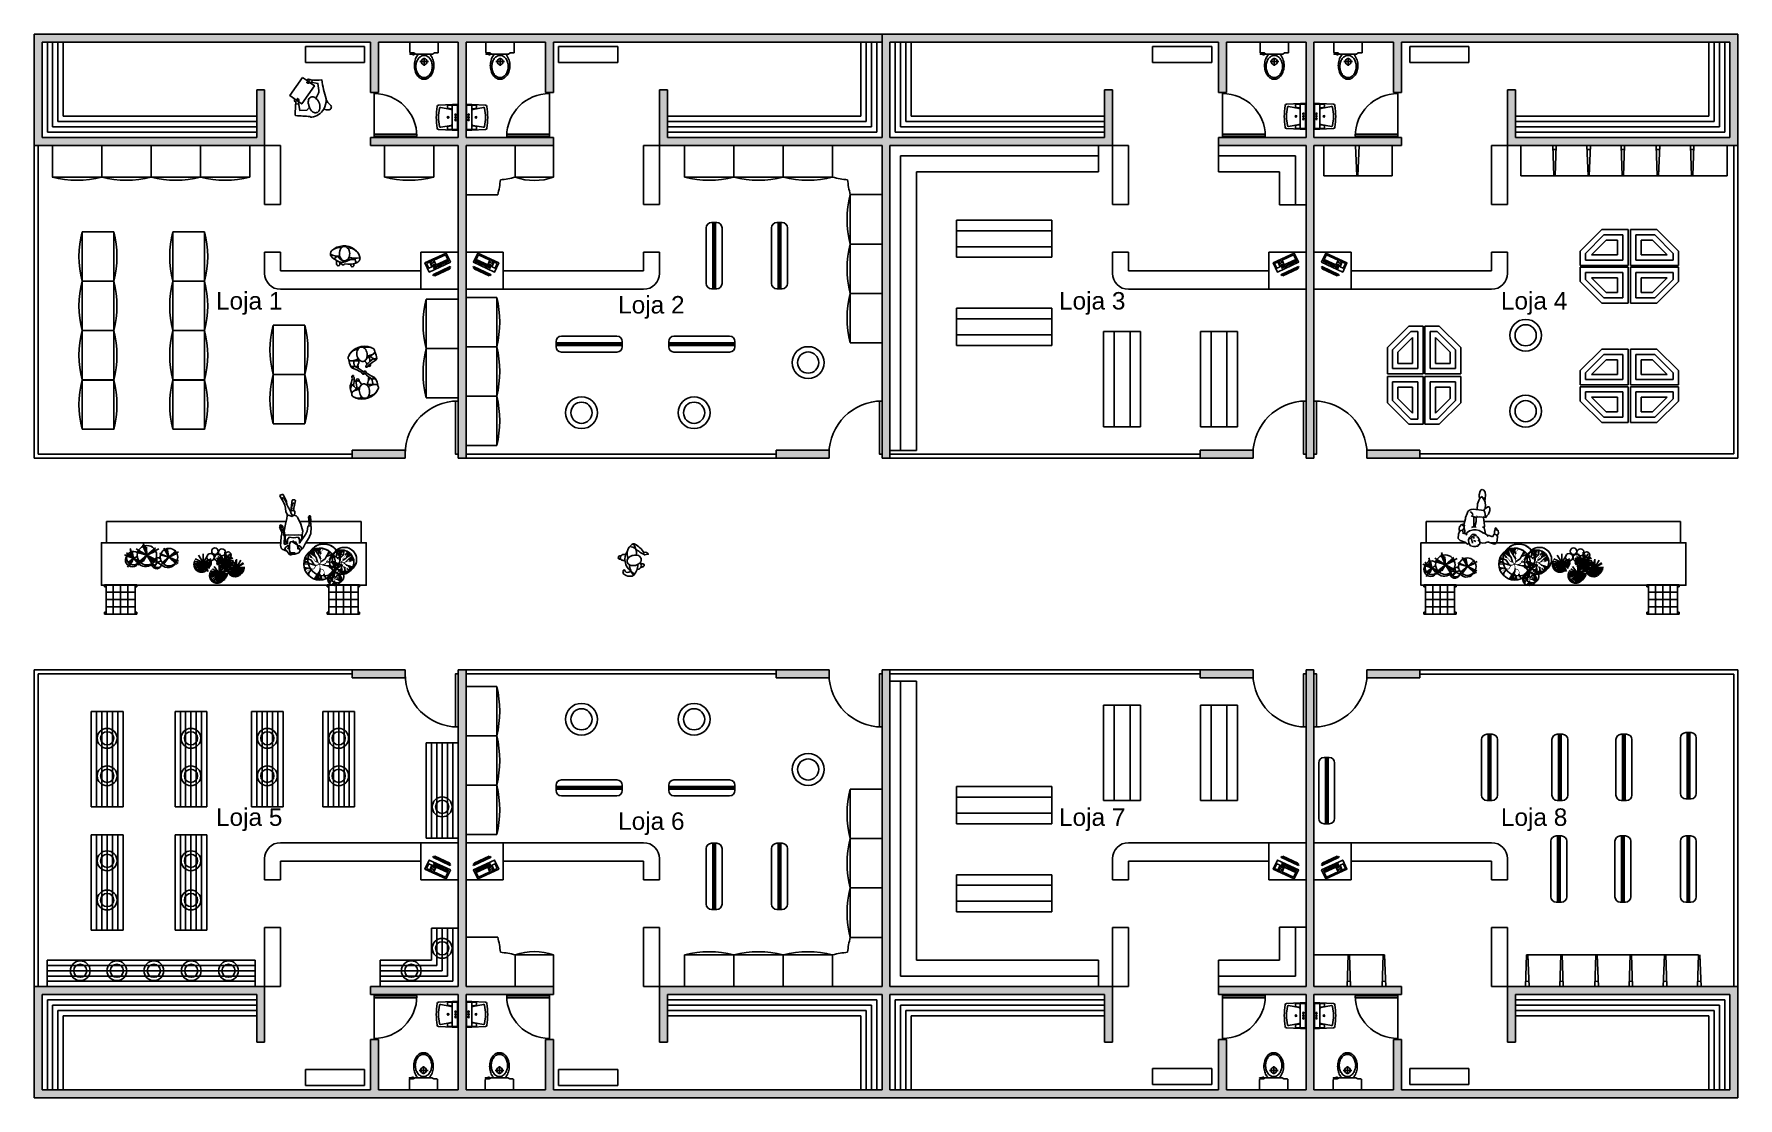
# Model space of a CAD drawing. Header units: metres. Extents: x 2965.9 to 2998, y 1590.4 to 1610.5.
import ezdxf

# ---------------------------------------------------------------- set-up
doc = ezdxf.new("R2010")
doc.units = ezdxf.units.M
doc.layers.add('ARQ-Linha-fina', color=1, linetype='Continuous')
doc.styles.add('arial', font='arial.ttf')
doc.styles.add('ATTR', font='romans.shx', dxfattribs={"width": 0.8, "height": 0.7})

msp = doc.modelspace()

# ---------------------------------------------------------------- texts
at = {"style": 'arial'}
for s, p in [('Loja 1', (2969.316, 1605.295)), ('Loja 3', (2985.223, 1605.295)), ('Loja 4', (2993.561, 1605.295)), ('Loja 2', (2976.904, 1605.22)), ('Loja 5', (2969.316, 1595.552)), ('Loja 6', (2976.904, 1595.477)), ('Loja 7', (2985.223, 1595.552)), ('Loja 8', (2993.561, 1595.552))]:
    msp.add_text(s, height=0.3294, dxfattribs=at).set_placement(p)

# ---------------------------------------------------------------- blocks, each defined once
blk = doc.blocks.new('gewrgrgr')
for p, q in [((0, 0.253), (0, -0.253)), ((0.189, 0.267), (0.018, 0.267)), ((0.207, 0.193), (0.207, 0.253)), ((0.228, 0.159), (0.207, 0.193)), ((0.22, 0.268, 0.62), (0.22, 0.188, 0.62)), ((0.231, 0.268, 0.62), (0.22, 0.268, 0.62)), ((0.22, 0.188, 0.62), (0.241, 0.188, 0.62)), ((0.228, -0.159), (0.228, 0.159)), ((0.228, 0.118, 0.32), (0.245, 0.118, 0.32)), ((0.231, 0.241, 0.62), (0.231, 0.268, 0.62)), ((0.241, 0.202, 0.62), (0.231, 0.241, 0.62)), ((0.241, 0.188, 0.62), (0.241, 0.202, 0.62)), ((0.37, -0.085), (0.37, 0.081)), ((0.189, -0.267), (0.018, -0.267)), ((0.207, -0.193), (0.228, -0.159)), ((0.207, -0.253), (0.207, -0.193)), ((0.228, -0.118, 0.32), (0.244, -0.118, 0.32)), ((0.448, 0), (0.296, 0))]:
    blk.add_line(p, q)
for points in [[(0.245, 0.118, -0.025691), (0.261, 0.131, -0.083213), (0.342, 0.17, -0.071868), (0.444, 0.185, -0.071868), (0.547, 0.17, -0.083213), (0.628, 0.131, -0.106686), (0.685, 0.067, -0.132415), (0.703, 0, -0.132415)], [(0.703, 0, -0.132415), (0.685, -0.067, -0.106686), (0.628, -0.131, -0.083213), (0.547, -0.17, -0.071868), (0.444, -0.185, -0.071868), (0.342, -0.17, -0.102933), (0.244, -0.118, -0.106686)]]:
    blk.add_lwpolyline(points, format="xyb")
blk.add_lwpolyline([(0.463, -0.155, -0.074259), (0.38, -0.142, -0.084949), (0.314, -0.109, -0.106298), (0.268, -0.057, -0.128632), (0.253, 0, -0.128632), (0.268, 0.057, -0.106298), (0.314, 0.109, -0.084949), (0.38, 0.142, -0.074259), (0.463, 0.155, -0.074259), (0.545, 0.142, -0.084949), (0.611, 0.109, -0.106298), (0.657, 0.057, -0.128632), (0.672, 0, -0.128632), (0.657, -0.057, -0.106298), (0.611, -0.109, -0.084949), (0.545, -0.142, -0.074259)], format="xyb", close=True)
blk.add_circle((0.37, -0.001), 0.0562)
for centre, start, end in [((0.013, 0.254), 69.6901, 184.0497), ((0.194, 0.254), 355.9503, 110.3099), ((0.013, -0.254), 175.9503, 290.3099), ((0.194, -0.254), 249.6901, 4.0497)]:
    blk.add_arc(centre, 0.0132, start, end)
blk = doc.blocks.new('erg')
blk.add_lwpolyline([(0.103, 0.242), (0.01, 0.242, 0.414214), (0, 0.232), (0, 0), (0, -0.232, 0.414214), (0.01, -0.242), (0.103, -0.242, 0.414214), (0.113, -0.232), (0.113, 0), (0.113, 0.232, 0.414214)], format="xyb", close=True)
for points in [[(0.125, 0.149), (0.124, 0.151, -0.401382), (0.133, 0.162), (0.19, 0.173, 0.362278), (0.198, 0.183), (0.198, 0.219, 0.414214), (0.188, 0.229), (0.028, 0.229, 0.414214), (0.008, 0.209), (0.008, -0.209, 0.414214), (0.028, -0.229), (0.188, -0.229, 0.414214), (0.198, -0.219), (0.198, -0.183, 0.362278), (0.19, -0.173), (0.133, -0.162, -0.401382), (0.124, -0.151), (0.125, -0.149)], [(0.107, -0.241), (0.367, -0.23, 0.374936), (0.396, -0.203, 0.011016), (0.41, 0, 0.011016), (0.396, 0.203, 0.374936), (0.367, 0.23), (0.107, 0.241)], [(0.113, -0.131, 0.361655), (0.13, -0.151), (0.328, -0.188, 0.413017), (0.351, -0.172, 0.047799), (0.367, 0, 0.047799), (0.351, 0.172, 0.413017), (0.328, 0.188), (0.13, 0.151, 0.361655), (0.113, 0.131)]]:
    blk.add_lwpolyline(points, format="xyb")
for centre, radius in [((0.048, 0.051), 0.0131), ((0.048, 0.001), 0.0131), ((0.188, 0), 0.0156), ((0.048, -0.049), 0.0131)]:
    blk.add_circle(centre, radius)
blk = doc.blocks.new('ADC_HUM_01-P')
for points in [[(-0.258, -0.024, -0.110492), (-0.197, 0.075, 0.070248), (-0.041, 0.213), (-0.039, 0.284, 0.528438), (-0.083, 0.209, 0.156689), (-0.282, 0.079, 0.281062), (-0.289, 0.027, 0.339035), (-0.049, -0.104)], [(0.172, 0.09), (0.172, 0.127, 1.112608), (0.11, 0.129), (0.102, 0.109)], [(0.205, -0.105, 0.01642), (0.207, -0.153, -0.189923), (0.193, -0.199, -0.123273), (0.184, -0.21), (0.147, -0.22, 0.424214), (0.144, -0.235, 0.508148), (0.236, -0.235, 0.183833), (0.291, -0.125, 0.278051), (0.283, -0.074, 0.213364), (0.105, 0.046)], [(-0.128, -0.137, 0.617822), (-0.076, -0.247, 0.277113), (-0.046, -0.231, 0.022505), (-0.019, -0.176)], [(-0.068, -0.247), (-0.07, -0.251, -1.112608), (-0.132, -0.244), (-0.13, -0.219)]]:
    blk.add_lwpolyline(points, format="xyb")
blk.add_lwpolyline([(-0.075, -0.055, 0.083199), (-0.055, -0.097, 0.106688), (-0.019, -0.13, 0.154342), (0.014, -0.137, 0.132444), (0.049, -0.127, 0.106688), (0.083, -0.097, 0.083199), (0.103, -0.055, 0.071851), (0.111, -0.001, 0.071851), (0.103, 0.053, 0.083199), (0.083, 0.096, 0.106688), (0.049, 0.126, 0.132444), (0.014, 0.136, 0.132444), (-0.021, 0.126, 0.106688), (-0.055, 0.096, 0.083199), (-0.075, 0.053, 0.071851), (-0.083, -0.001, 0.071851)], format="xyb", close=True)
for centre, radius, start, end in [((-0.169, -0.37), 0.446, 77.3623, 106.0396), ((0.12, 0.038), 0.0737, 345.3191, 119.6733), ((0.015, 0.094), 0.269, 222.3659, 311.4445), ((0.098, 0.403), 0.517, 266.6621, 291.5138), ((-0.207, 0.357), 0.621, 311.8815, 319.3184)]:
    blk.add_arc(centre, radius, start, end)
blk = doc.blocks.new('ADC_HUM_08-P')
for p, q in [((-0.149, 0.139), (-0.15, 0.152)), ((0.088, 0.154), (0.088, 0.157)), ((0.149, 0.19), (0.153, 0.282)), ((0.137, -0.14), (0.138, -0.152))]:
    blk.add_line(p, q)
for points in [[(0.214, 0.444, 0.40292), (-0.238, 0.345, 0.608259), (-0.187, 0.252, 0.072953), (-0.059, 0.274)], [(0.114, 0.3, 0.081881), (0.229, 0.319, 0.617852), (0.244, 0.425, 0.201518), (0.077, 0.46)], [(0.29, 0.227, -0.139738), (0.224, 0.232, 0.172037), (0.27, 0.202, 0.113988), (0.289, 0.227, 0.112698), (0.266, 0.354)], [(-0.24, 0.278, 0.112545), (-0.219, 0.151, 0.113988), (-0.204, 0.123, 0.009152), (-0.036, 0.014)], [(-0.22, 0.152, 0.139738), (-0.154, 0.146, 0.02661), (-0.155, 0.255)], [(-0.204, 0.123, 0.172037), (-0.154, 0.146, -0.047338), (0, 0.016, 0.309655), (0.01, -0.005, -0.733187), (0.004, -0.03, -0.46999), (-0.036, 0.011)], [(-0.154, 0.158, 0.034283), (-0.14, 0.14, 0.583029), (-0.087, 0.152, 0.089454), (-0.048, 0.238)], [(-0.095, 0.102, 0.256603), (-0.085, 0.13), (-0.085, 0.16)], [(0.054, -0.017, 0.46999), (0.015, 0.024, 0.733187), (0.009, -0.001, -0.309655), (0.018, -0.022, 0.054389), (0.142, -0.146, 0.02661), (0.143, -0.255)], [(0.167, 0.288, 0.008194), (0.224, 0.232, 0.054442), (0.077, 0.137, -0.309655), (0.064, 0.118, 0.733187), (0.066, 0.093, 0.46999), (0.112, 0.127)], [(0.104, 0.106, 0.659395), (0.153, 0.136), (0.153, 0.147)], [(-0.221, -0.084, 0.012985), (-0.288, -0.209, 0.113988), (-0.281, -0.24)], [(-0.126, -0.301, 0.081881), (-0.241, -0.32, 0.617852), (-0.256, -0.426, 0.201518), (-0.089, -0.461)], [(-0.179, -0.289, 0.007579), (-0.223, -0.214, 0.061785), (-0.192, -0.063, -0.309655), (-0.197, -0.041, 0.733187), (-0.218, -0.025, 0.46999), (-0.222, -0.082)], [(-0.226, -0.445, 0.40292), (0.226, -0.346, 0.608259), (0.175, -0.253, 0.072953), (0.047, -0.275)], [(-0.108, -0.15, 1.458631), (-0.165, -0.137), (-0.166, -0.283)], [(-0.072, -0.222, 0.129403), (-0.11, -0.147, 0.619577), (-0.163, -0.161)], [(0.142, -0.159, 0.034283), (0.128, -0.141, 0.583029), (0.075, -0.152, 0.089454), (0.036, -0.239)], [(0.089, -0.099, 0.310636), (0.073, -0.131), (0.073, -0.156)], [(0.228, -0.279, 0.112545), (0.207, -0.152, 0.113988), (0.192, -0.124, 0.172037), (0.142, -0.146, -0.139738), (0.208, -0.152)]]:
    blk.add_lwpolyline(points, format="xyb")
for points in [[(-0.074, 0.347, 0.071851), (-0.066, 0.293, 0.083199), (-0.046, 0.251, 0.106688), (-0.012, 0.22, 0.132444), (0.023, 0.211, 0.132444), (0.058, 0.22, 0.106688), (0.092, 0.251, 0.083199), (0.112, 0.293, 0.071851), (0.12, 0.347, 0.071851), (0.112, 0.401, 0.083199), (0.092, 0.443, 0.106688), (0.058, 0.474, 0.132444), (0.023, 0.483, 0.154342), (-0.01, 0.476, 0.106688), (-0.046, 0.443, 0.083199), (-0.066, 0.401, 0.071851)], [(0.062, -0.348, 0.071851), (0.054, -0.294, 0.083199), (0.034, -0.252, 0.106688), (0, -0.221, 0.132444), (-0.035, -0.212, 0.132444), (-0.07, -0.221, 0.106688), (-0.104, -0.252, 0.083199), (-0.124, -0.294, 0.071851), (-0.132, -0.348, 0.071851), (-0.124, -0.402, 0.083199), (-0.104, -0.444, 0.106688), (-0.07, -0.475, 0.132444), (-0.035, -0.484, 0.154342), (-0.002, -0.477, 0.106688), (0.034, -0.444, 0.083199), (0.054, -0.402, 0.071851)]]:
    blk.add_lwpolyline(points, format="xyb", close=True)
for centre, radius, start, end in [((-0.061, 0.257), 0.194, 84.2098, 143.5028), ((-0.643, 1.987), 1.882, 293.0659, 298.2192), ((-0.056, 0.771), 0.533, 256.5278, 272.0273), ((0.222, 0.257), 0.167, 192.3968, 217.1424), ((-1.51, 3.907), 4.111, 293.2359, 295.6579), ((0.121, 0.166), 0.0307, 282.3521, 304.76), ((-0.177, -0.301), 0.12, 118.348, 160.804), ((0.078, -0.258), 0.369, 172.385, 195.1687), ((-0.241, -0.277), 0.0827, 73.5388, 124.3229), ((0.631, -1.988), 1.882, 113.0659, 118.2192), ((0.044, -0.772), 0.533, 76.5278, 92.0273), ((-2.305, -3.316), 4.053, 51.9688, 54.408), ((0.049, -0.258), 0.194, 264.2098, 323.5028)]:
    blk.add_arc(centre, radius, start, end)
blk = doc.blocks.new('ADC_HUM_03-P')
for points in [[(-0.079, 0.082, 0.11705), (-0.284, 0.099, -0.353236), (-0.215, 0.191, -0.171912), (-0.192, 0.103)], [(0.053, 0.176, 0.697541), (0.057, 0.217, 0.399039), (0.006, 0.204, 0.13512), (-0.215, 0.191)], [(-0.192, 0.127, 0.160097), (0, 0.166, -0.087264), (0.051, 0.173)], [(-0.104, 0.212), (-0.105, 0.225, 1.112608), (-0.167, 0.228), (-0.169, 0.204)], [(0.132, 0.058, 0.141601), (0.041, 0.143, -0.651959), (0.01, 0.171)], [(0.058, -0.104, 0.226991), (0.242, -0.056, 0.414009), (0.252, 0.056, 0.168888), (0.051, 0.176)], [(0.16, 0.134), (0.16, 0.2, 1.112608), (0.097, 0.203), (0.095, 0.164)]]:
    blk.add_lwpolyline(points, format="xyb")
blk.add_lwpolyline([(-0.086, -0.045, 0.083199), (-0.065, -0.088, 0.106688), (-0.029, -0.12, 0.154342), (0.003, -0.127, 0.132444), (0.039, -0.118, 0.106688), (0.072, -0.088, 0.083199), (0.093, -0.045, 0.071851), (0.1, 0.009, 0.071851), (0.093, 0.063, 0.083199), (0.072, 0.105, 0.106688), (0.039, 0.135, 0.132444), (0.003, 0.145, 0.132444), (-0.032, 0.135, 0.106688), (-0.065, 0.105, 0.083199), (-0.086, 0.063, 0.071851), (-0.094, 0.009, 0.071851)], format="xyb", close=True)
for centre, radius, start, end in [((-0.063, 0.129), 0.225, 185.0308, 270.5645), ((-0.035, -0.765), 0.89, 90.8642, 99.9423), ((0.071, 0.065), 0.0432, 52.6138, 92.8062), ((0.095, -0.303), 0.359, 60.8099, 90.041), ((0.225, 0.033), 0.0673, 106.8651, 165.5413), ((0.02, 0.196), 0.334, 222.4724, 301.5893)]:
    blk.add_arc(centre, radius, start, end)
blk = doc.blocks.new('ADC_HUM_86')
for points in [[(-0.243, 0.23, -0.211244), (-0.016, 0.377, -0.237736), (0.02, 0.365, 0.013522), (0.285, 0.339, -0.519186), (0.297, 0.319, -0.006355), (0.281, 0.095, 0.389559), (0.301, 0.069, -0.191247), (0.301, 0.024, -0.669733)], [(-0.297, 0.054, 0.128718), (-0.37, 0.151, -0.643745), (-0.347, 0.243, -0.152619), (-0.243, 0.23, 21.223973)], [(-0.297, 0.054, -0.140924), (-0.243, 0.23, -0.237736)], [(0.07, -0.323, -0.343524), (-0.015, -0.328, 0.05975), (-0.221, -0.323, 0.050185), (-0.297, 0.034, -0.014745), (-0.297, 0.054, -0.237736)], [(-0.1, 0.023, -0.302908), (-0.165, 0.239, -0.428858), (-0.06, 0.29, -0.240919), (0.02, 0.204, -0.001826), (0.026, 0.185, -0.148113)], [(-0.101, 0.023), (-0.148, -0.061, 0.198792), (-0.157, -0.127), (-0.144, -0.257), (-0.012, -0.283, -0.055302), (0.003, -0.275, -0.677488)], [(0.036, 0.043, -0.570808), (-0.1, 0.023, -0.302908)], [(0.026, 0.185), (0.072, 0.242), (0.209, 0.244), (0.229, 0.097, 0.069632), (0.223, 0.081, 0.677962)], [(0.026, 0.185, -0.005208), (0.04, 0.129, -0.148113), (0.036, 0.043, -0.111126)], [(0.223, 0.081, 0.270208), (0.241, 0.02, 0.677962), (0.253, 0.025), (0.247, 0.068), (0.269, 0.06), (0.267, 0.048)], [(0.003, -0.275, -0.197105), (0.06, -0.274, -0.677488), (0.06, -0.288, -0.000493), (0.016, -0.297, 0.12949)]]:
    blk.add_lwpolyline(points, format="xyb")
for points in [[(0.003, -0.275), (-0.077, -0.217), (0.169, 0.12), (0.223, 0.081)], [(0.301, 0.024), (0.388, -0.04), (0.145, -0.378)], [(0.226, 0.119), (0.284, 0.124)], [(0.247, 0.063), (0.301, 0.024)], [(-0.036, -0.325), (-0.032, -0.279)], [(0.016, -0.297), (0.013, -0.306), (0.031, -0.311), (0.044, -0.304)], [(0.07, -0.323), (0.03, -0.294)], [(0.145, -0.378), (0.07, -0.323)]]:
    blk.add_lwpolyline(points)
blk = doc.blocks.new('ADC_VEG_JDPLAN_4')
for p, q in [((-0.347, -0.046), (-0.517, 0.02)), ((-0.347, -0.046), (-0.486, 0.02)), ((-0.347, -0.046), (-0.475, 0.057)), ((-0.347, -0.046), (-0.446, 0.024)), ((-0.347, -0.046), (-0.44, 0.009)), ((-0.347, -0.046), (-0.405, 0.138)), ((-0.347, -0.046), (-0.405, 0.048)), ((-0.347, -0.046), (-0.403, 0.103)), ((-0.347, -0.046), (-0.399, 0.069)), ((-0.347, -0.046), (-0.371, 0.08)), ((-0.091, 0.011), (-0.291, 0.131)), ((-0.091, 0.011), (-0.284, 0.081)), ((-0.091, 0.011), (-0.266, 0.062)), ((-0.091, 0.011), (-0.256, -0.175)), ((-0.091, 0.011), (-0.249, 0.081)), ((-0.091, 0.011), (-0.232, -0.106)), ((-0.091, 0.011), (-0.199, -0.134)), ((-0.091, 0.011), (-0.17, 0.206)), ((-0.091, 0.011), (-0.164, 0.176)), ((-0.091, 0.011), (-0.162, 0.243)), ((-0.091, 0.011), (-0.159, -0.107)), ((-0.091, 0.011), (-0.125, 0.19)), ((-0.091, 0.011), (-0.098, 0.162)), ((-0.091, 0.011), (0.068, 0.147)), ((-0.091, 0.011), (0.132, 0.129)), ((-0.091, 0.011), (0.046, 0.105)), ((-0.091, 0.011), (0.077, 0.086)), ((-0.091, 0.011), (0.051, -0.077)), ((-0.091, 0.011), (0.031, -0.096)), ((-0.091, 0.011), (0.022, -0.116)), ((-0.091, 0.011), (-0.002, -0.105)), ((-0.091, 0.011), (0.016, -0.164)), ((-0.091, 0.011), (0.071, -0.073)), ((0.325, -0.025), (0.145, 0.044)), ((0.325, -0.025), (0.167, 0.021)), ((0.325, -0.025), (0.228, 0.145)), ((0.325, -0.025), (0.259, 0.123)), ((0.325, -0.025), (0.279, 0.114)), ((0.325, -0.025), (0.294, 0.137)), ((0.325, -0.025), (0.461, 0.096)), ((0.325, -0.025), (0.507, 0.074)), ((0.325, -0.025), (0.476, 0.042)), ((-0.347, -0.046), (-0.47, -0.01)), ((-0.347, -0.046), (-0.455, -0.215)), ((-0.347, -0.046), (-0.446, -0.127)), ((-0.347, -0.046), (-0.427, -0.129)), ((-0.347, -0.046), (-0.423, -0.147)), ((-0.347, -0.046), (-0.409, -0.177)), ((-0.347, -0.046), (-0.379, -0.134)), ((-0.347, -0.046), (-0.274, -0.013)), ((-0.347, -0.046), (-0.234, -0.104)), ((-0.347, -0.046), (-0.225, -0.125)), ((-0.347, -0.046), (-0.271, -0.105)), ((-0.347, -0.046), (-0.278, -0.129)), ((0.104, -0.129), (0.034, -0.187)), ((0.104, -0.129), (0.046, -0.112)), ((0.104, -0.129), (0.05, -0.201)), ((0.104, -0.129), (0.077, -0.066)), ((0.104, -0.129), (0.087, -0.039)), ((0.104, -0.129), (0.176, -0.097)), ((0.104, -0.129), (0.185, -0.171)), ((0.325, -0.025), (0.198, -0.13)), ((0.325, -0.025), (0.227, -0.155)), ((0.325, -0.025), (0.471, -0.1)), ((0.325, -0.025), (0.469, -0.162)), ((0.325, -0.025), (0.5, -0.144)), ((0.325, -0.025), (0.504, -0.103))]:
    blk.add_line(p, q)
for centre, radius in [((-0.091, 0.011), 0.183), ((0.325, -0.025), 0.165)]:
    blk.add_circle(centre, radius)
for centre, radius, start, end in [((-0.347, -0.046), 0.128, 52.091, 333.029), ((0.308, -0.063), 0.16, 156.2878, 174.7701), ((-0.368, -0.082), 0.127, 142.7917, 336.8385), ((-0.115, -0.028), 0.178, 217.4653, 309.6559), ((0.09, -0.152), 0.092, 178.8446, 337.2843), ((0.104, -0.129), 0.0917, 187.2069, 359.9176), ((0.104, -0.129), 0.0917, 50.0041, 101.3809), ((0.308, -0.063), 0.16, 220.8899, 336.0476)]:
    blk.add_arc(centre, radius, start, end)
at = {"style": 'ATTR', "width": 0.8, "flags": 9}
blk.add_attdef('ESTCODE', (-0.091, 0.011), '', height=0.00214, dxfattribs=at)
blk = doc.blocks.new('ADC_VEG_JDPLAN_3')
for points in [[(-0.167, -0.027, -0.843162), (-0.395, 0.19, 1.186011)], [(0.465, -0.112, -0.843162), (0.238, 0.105, 1.186011)], [(0.128, -0.234, -0.843162), (-0.1, -0.017, 1.186011)]]:
    blk.add_hatch(color=256).paths.add_polyline_path(points)
for p, q in [((-0.267, 0.101), (-0.442, 0.116)), ((-0.267, 0.101), (-0.431, 0.078)), ((-0.267, 0.101), (-0.425, 0.054)), ((-0.267, 0.101), (-0.421, 0.121)), ((-0.267, 0.101), (-0.418, 0.17)), ((-0.267, 0.101), (-0.403, 0.034)), ((-0.267, 0.101), (-0.392, -0.007)), ((-0.267, 0.101), (-0.361, -0.027)), ((-0.267, 0.101), (-0.357, 0.24)), ((-0.267, 0.101), (-0.333, -0.046)), ((-0.267, 0.101), (-0.314, -0.058)), ((-0.267, 0.101), (-0.285, -0.054)), ((-0.267, 0.101), (-0.267, 0.266)), ((-0.267, 0.101), (-0.178, 0.24)), ((-0.267, 0.101), (-0.117, 0.17)), ((-0.267, 0.101), (-0.105, 0.113)), ((-0.267, 0.101), (-0.142, -0.007)), ((-0.267, 0.101), (-0.14, 0.007)), ((-0.267, 0.101), (-0.154, -0.008)), ((-0.267, 0.101), (-0.124, 0.033)), ((-0.267, 0.101), (-0.104, 0.078)), ((-0.267, 0.101), (-0.106, 0.09)), ((-0.267, 0.101), (-0.114, 0.054)), ((-0.267, 0.101), (-0.188, -0.028)), ((-0.267, 0.101), (-0.177, -0.068)), ((-0.267, 0.101), (-0.221, -0.058)), ((-0.267, 0.101), (-0.256, -0.054)), ((0.035, -0.104), (-0.062, 0.029)), ((0.138, 0.13), (-0.025, 0.141)), ((0.138, 0.13), (-0.025, 0.119)), ((0.138, 0.13), (-0.019, 0.094)), ((0.138, 0.13), (-0.018, 0.181)), ((0.138, 0.13), (-0.018, 0.08)), ((0.138, 0.13), (-0.017, 0.066)), ((0.138, 0.13), (-0.013, 0.166)), ((0.138, 0.13), (-0.002, 0.058)), ((0.138, 0.13), (0.008, 0.217)), ((0.138, 0.13), (0.018, 0.022)), ((0.035, -0.104), (0.035, 0.06)), ((0.035, -0.104), (0.132, 0.029)), ((0.035, -0.104), (0.073, 0.02)), ((0.138, 0.13), (0.041, 0.263)), ((0.138, 0.13), (0.041, -0.002)), ((0.138, 0.13), (0.074, -0.011)), ((0.138, 0.13), (0.1, -0.025)), ((0.138, 0.13), (0.117, -0.027)), ((0.138, 0.13), (0.138, 0.295)), ((0.138, 0.13), (0.234, 0.263)), ((0.138, 0.13), (0.176, 0.255)), ((0.138, 0.13), (0.279, 0.206)), ((0.138, 0.13), (0.294, 0.181)), ((0.138, 0.13), (0.302, 0.137)), ((0.138, 0.13), (0.234, -0.002)), ((0.138, 0.13), (0.215, -0.006)), ((0.138, 0.13), (0.245, 0.011)), ((0.138, 0.13), (0.25, 0.018)), ((0.138, 0.13), (0.265, 0.033)), ((0.138, 0.13), (0.3, 0.105)), ((0.138, 0.13), (0.294, 0.08)), ((0.138, 0.13), (0.276, 0.05)), ((0.138, 0.13), (0.283, 0.062)), ((0.138, 0.13), (0.138, -0.034)), ((0.138, 0.13), (0.194, -0.019)), ((0.138, 0.13), (0.173, -0.027)), ((0.138, 0.13), (0.146, -0.028)), ((0.359, 0.006), (0.199, 0.006)), ((0.359, 0.006), (0.202, -0.007)), ((0.359, 0.006), (0.207, -0.036)), ((0.359, 0.006), (0.22, 0.086)), ((0.359, 0.006), (0.22, -0.074)), ((0.359, 0.006), (0.229, 0.071)), ((0.359, 0.006), (0.235, 0.103)), ((0.359, 0.006), (0.236, -0.092)), ((0.359, 0.006), (0.26, -0.116)), ((0.359, 0.006), (0.279, 0.145)), ((0.359, 0.006), (0.279, -0.133)), ((0.359, 0.006), (0.287, -0.136)), ((0.359, 0.006), (0.308, -0.143)), ((0.359, 0.006), (0.33, 0.116)), ((0.359, 0.006), (0.335, -0.148)), ((0.359, 0.006), (0.349, 0.147)), ((0.359, 0.006), (0.359, 0.166)), ((0.359, 0.006), (0.439, 0.145)), ((0.359, 0.006), (0.484, 0.093)), ((0.359, 0.006), (0.498, 0.086)), ((0.359, 0.006), (0.359, -0.154)), ((0.359, 0.006), (0.439, -0.133)), ((0.359, 0.006), (0.471, -0.105)), ((0.359, 0.006), (0.464, -0.109)), ((0.359, 0.006), (0.444, -0.114)), ((0.359, 0.006), (0.428, -0.135)), ((0.359, 0.006), (0.413, -0.129)), ((0.359, 0.006), (0.391, -0.148)), ((0.359, 0.006), (0.515, -0.006)), ((0.359, 0.006), (0.519, 0.006)), ((0.359, 0.006), (0.498, -0.074)), ((0.359, 0.006), (0.502, -0.056)), ((0.359, 0.006), (0.512, -0.028)), ((0.359, 0.006), (0.484, -0.087)), ((0.035, -0.104), (-0.128, -0.094)), ((0.035, -0.104), (-0.128, -0.116)), ((0.035, -0.104), (-0.122, -0.14)), ((0.035, -0.104), (-0.121, -0.053)), ((0.035, -0.104), (-0.121, -0.155)), ((0.035, -0.104), (-0.119, -0.169)), ((0.035, -0.104), (-0.116, -0.068)), ((0.035, -0.104), (-0.105, -0.176)), ((0.035, -0.104), (-0.095, -0.017)), ((0.035, -0.104), (-0.085, -0.212)), ((0.035, -0.104), (-0.062, -0.237)), ((0.035, -0.104), (-0.029, -0.245)), ((0.035, -0.104), (-0.003, -0.26)), ((0.035, -0.104), (0.014, -0.262)), ((0.035, -0.104), (0.176, -0.029)), ((0.035, -0.104), (0.191, -0.053)), ((0.035, -0.104), (0.199, -0.097)), ((0.035, -0.104), (0.035, -0.268)), ((0.035, -0.104), (0.112, -0.241)), ((0.035, -0.104), (0.092, -0.254)), ((0.035, -0.104), (0.07, -0.262)), ((0.035, -0.104), (0.043, -0.263)), ((0.035, -0.104), (0.147, -0.217)), ((0.035, -0.104), (0.162, -0.202)), ((0.035, -0.104), (0.173, -0.184)), ((0.035, -0.104), (0.197, -0.13)), ((0.035, -0.104), (0.191, -0.155)), ((0.035, -0.104), (0.18, -0.173)), ((0.035, -0.104), (0.142, -0.224)), ((0.035, -0.104), (0.132, -0.237))]:
    blk.add_line(p, q)
for centre, radius in [((-0.046, 0.314), 0.0621), ((0.086, 0.294), 0.0659), ((-0.129, 0.201), 0.0695), ((0.009, 0.192), 0.0633), ((0.205, 0.249), 0.0547)]:
    blk.add_circle(centre, radius)
blk = doc.blocks.new('ADC_VEG_JDPLAN_2')
for p, q in [((-0.287, 0.154), (-0.406, 0.233)), ((-0.079, 0.044), (-0.035, 0.054)), ((-0.035, 0.054), (0, 0.041)), ((0, 0.041), (0.022, 0.056)), ((0.011, 0.048), (0.043, 0.026)), ((0.022, 0.056), (0.094, 0.054)), ((0.043, 0.026), (0.097, 0.003)), ((0.061, 0.055), (0.097, 0.031)), ((0.305, 0.131), (0.344, 0.233)), ((-0.145, -0.002), (-0.062, -0.025)), ((-0.126, -0.173), (-0.115, -0.216)), ((-0.115, -0.216), (-0.085, -0.25)), ((-0.085, -0.25), (-0.076, -0.262)), ((-0.062, -0.025), (0.002, -0.023)), ((-0.037, -0.024), (-0.005, -0.06)), ((0.038, -0.208), (-0.013, -0.174)), ((-0.005, -0.06), (0.029, -0.074)), ((0.002, -0.023), (0.087, -0.068)), ((0.028, -0.037), (0.093, -0.039)), ((0.029, -0.074), (0.065, -0.126)), ((0.098, -0.274), (0.134, -0.284)), ((0.127, -0.254), (0.145, -0.25)), ((0.134, -0.284), (0.161, -0.283)), ((0.145, -0.25), (0.16, -0.256)), ((0.145, -0.284), (0.158, -0.299)), ((0.157, -0.126), (0.15, -0.135)), ((0.189, -0.142), (0.156, -0.177)), ((0.177, -0.098), (0.157, -0.126)), ((0.158, -0.299), (0.173, -0.305)), ((0.16, -0.256), (0.17, -0.249)), ((0.161, -0.283), (0.197, -0.302)), ((0.165, -0.253), (0.178, -0.262)), ((0.17, -0.249), (0.2, -0.25)), ((0.172, -0.289), (0.2, -0.29)), ((0.173, -0.305), (0.188, -0.327)), ((0.207, -0.082), (0.177, -0.098)), ((0.178, -0.262), (0.202, -0.272)), ((0.186, -0.25), (0.201, -0.26)), ((0.193, -0.114), (0.189, -0.142)), ((0.215, -0.085), (0.193, -0.114)), ((0.222, -0.113), (0.203, -0.184)), ((0.213, -0.001), (0.21, -0.066)), ((0.21, -0.066), (0.222, -0.113)), ((0.216, -0.135), (0.226, -0.184)), ((0.265, -0.135), (0.257, -0.18)), ((0.259, -0.042), (0.273, -0.073)), ((0.277, -0.108), (0.265, -0.135)), ((0.273, -0.073), (0.269, -0.101)), ((0.269, -0.101), (0.284, -0.115)), ((0.29, -0.144), (0.278, -0.174)), ((0.284, -0.115), (0.295, -0.169)), ((0.106, -0.347), (0.111, -0.366)), ((0.111, -0.366), (0.124, -0.38)), ((0.124, -0.38), (0.128, -0.385))]:
    blk.add_line(p, q)
for points in [[(0.036, 0.192, 0.401702), (-0.375, 0.258, -0.510446), (0.113, 0.269, -1.046755), (0.398, -0.089, 0.967158)], [(0.186, -0.33, 0.330191), (0.165, -0.179, 0.090569), (0.247, -0.181, -0.353291)]]:
    blk.add_lwpolyline(points, format="xyb", close=True)
for points in [[(-0.271, -0.018), (-0.384, 0.017), (-0.504, 0.006)], [(-0.447, 0.049), (-0.503, 0.036)], [(-0.384, 0.017), (-0.497, 0.075)], [(-0.401, 0.1), (-0.49, 0.103)], [(-0.308, -0.006), (-0.363, 0.085), (-0.479, 0.131)], [(-0.354, 0.13), (-0.421, 0.218)], [(-0.329, 0.215), (-0.39, 0.247)], [(-0.244, 0.046), (-0.271, 0.132), (-0.363, 0.265)], [(-0.302, 0.176), (-0.311, 0.227), (-0.326, 0.285)], [(-0.183, 0.104), (-0.229, 0.182), (-0.304, 0.294)], [(-0.264, 0.234), (-0.264, 0.305)], [(-0.229, 0.182), (-0.223, 0.234), (-0.252, 0.307)], [(-0.181, 0.198), (-0.226, 0.31)], [(-0.205, 0.258), (-0.181, 0.31)], [(-0.185, 0.05), (-0.102, 0.106), (-0.065, 0.183), (-0.001, 0.233)], [(-0.079, 0.152), (-0.023, 0.174), (0.032, 0.198)], [(-0.048, 0.196), (-0.024, 0.252)], [(-0.022, 0.095), (0.019, 0.133), (0.061, 0.153)], [(-0.018, 0.176), (0.028, 0.167), (0.055, 0.164)], [(0.122, 0.14), (0.072, 0.164), (0.045, 0.18)], [(0.231, -0.017), (0.165, 0.009), (0.096, 0.037)], [(0.15, 0.024), (0.112, 0.022), (0.097, 0.022)], [(0.142, 0.018), (0.101, 0.005)], [(0.165, 0.009), (0.105, -0.024)], [(0.12, 0.162), (0.116, 0.253)], [(0.181, 0.13), (0.135, 0.126)], [(0.18, 0.091), (0.188, 0.181), (0.159, 0.268)], [(0.201, 0.233), (0.181, 0.272)], [(0.183, 0.12), (0.241, 0.176), (0.256, 0.27)], [(0.188, 0.181), (0.211, 0.275)], [(0.236, 0.166), (0.205, 0.198)], [(0.232, 0.081), (0.291, 0.116), (0.375, 0.207)], [(0.246, 0.207), (0.233, 0.274)], [(0.245, 0.038), (0.3, -0.014), (0.364, -0.029), (0.412, -0.068)], [(0.276, 0.177), (0.33, 0.242)], [(0.286, 0.046), (0.336, 0.093), (0.407, 0.167)], [(0.319, 0.146), (0.356, 0.162), (0.396, 0.182)], [(0.336, 0.093), (0.376, 0.097), (0.425, 0.131)], [(0.344, 0.173), (0.357, 0.223)], [(0.356, 0.059), (0.432, 0.112)], [(0.369, 0.128), (0.422, 0.14)], [(0.396, 0.088), (0.439, 0.078)], [(-0.379, -0.075), (-0.497, -0.054)], [(-0.435, -0.065), (-0.485, -0.095)], [(-0.351, -0.079), (-0.396, -0.135), (-0.437, -0.179)], [(-0.405, -0.145), (-0.414, -0.205)], [(-0.202, -0.124), (-0.255, -0.2), (-0.31, -0.281)], [(-0.274, -0.228), (-0.268, -0.283)], [(-0.255, -0.2), (-0.23, -0.287)], [(-0.195, -0.076), (-0.202, -0.126), (-0.223, -0.205), (-0.213, -0.29)], [(-0.215, -0.173), (-0.191, -0.204), (-0.155, -0.286)], [(-0.18, -0.229), (-0.192, -0.29)], [(-0.031, -0.252), (-0.055, -0.258)], [(0.045, -0.281), (-0.004, -0.266), (-0.055, -0.271)], [(-0.004, -0.266), (-0.052, -0.241)], [(-0.002, -0.305), (-0.052, -0.296)], [(-0.011, -0.231), (-0.049, -0.229)], [(-0.026, -0.301), (-0.047, -0.314)], [(0.029, -0.276), (0.005, -0.237), (-0.044, -0.217)], [(0.01, -0.307), (-0.009, -0.331), (-0.026, -0.35)], [(0.009, -0.218), (-0.02, -0.18)], [(0.02, -0.181), (-0.006, -0.168)], [(0.056, -0.254), (0.044, -0.217), (0.005, -0.16)], [(0.031, -0.198), (0.027, -0.176), (0.021, -0.152)], [(0.082, -0.229), (0.062, -0.196), (0.031, -0.148)], [(0.047, -0.173), (0.047, -0.143)], [(0.062, -0.196), (0.065, -0.173), (0.053, -0.142)], [(0.083, -0.189), (0.064, -0.141)], [(0.077, -0.306), (0.074, -0.327), (0.065, -0.361), (0.069, -0.397)], [(0.073, -0.163), (0.083, -0.141)], [(0.081, -0.252), (0.116, -0.228), (0.133, -0.195), (0.16, -0.174)], [(0.156, -0.052), (0.109, -0.053)], [(0.193, -0.016), (0.174, -0.039), (0.118, -0.08)], [(0.126, -0.208), (0.15, -0.199), (0.174, -0.189)], [(0.14, -0.19), (0.15, -0.166)], [(0.151, -0.233), (0.168, -0.217), (0.186, -0.208)], [(0.306, -0.075), (0.34, -0.099), (0.363, -0.128)], [(0.339, -0.023), (0.364, -0.061), (0.391, -0.098)], [(0.367, -0.065), (0.367, -0.101), (0.37, -0.121)], [(0.376, -0.039), (0.422, -0.048)], [(-0.013, -0.335), (-0.016, -0.361)], [(0.074, -0.326), (0.051, -0.359), (0.028, -0.393)], [(0.043, -0.37), (0.046, -0.394)], [(0.051, -0.359), (0.062, -0.396)], [(0.069, -0.347), (0.079, -0.36), (0.094, -0.396)], [(0.083, -0.371), (0.078, -0.397)]]:
    blk.add_lwpolyline(points)
for points in [[(-0.204, 0.01, 0.0146, 0.0146, 0), (-0.275, -0.02, 0.0146, 0.0121, 0), (-0.315, -0.084, 0.0121, 0.00971, 0), (-0.379, -0.075, 0.00971, 0.00728, 0), (-0.423, -0.109, 0.00728, 0.00243, 0), (-0.46, -0.146, 0.00243, 0.00243, 0)], [(-0.204, 0.01, 0.0146, 0.0146, 0), (-0.244, 0.046, 0.0146, 0.0121, 0), (-0.285, 0.057, 0.0121, 0.00971, 0), (-0.316, 0.101, 0.00971, 0.00728, 0), (-0.352, 0.13, 0.00728, 0.00243, 0), (-0.407, 0.125, 0.00243, 0.0146, 0), (-0.453, 0.179, 0.0146, 0.0146, 0)], [(-0.204, 0.01, 0.0146, 0.0146, 0.048872), (-0.188, 0.032, 0.0146, 0.0146, 0.127482), (-0.185, 0.042, 0.0146, 0.0126, 0.001579), (-0.184, 0.067, 0.0126, 0.00971, -0.001112), (-0.183, 0.101, 0.00971, 0.00872, -0.000734), (-0.182, 0.144, 0.00872, 0.00728, -0.000503), (-0.18, 0.206, 0.00728, 0.00479, -0.114652), (-0.171, 0.242, 0.00479, 0.0146, -0.058689), (-0.129, 0.302, 0.0146, 0.0146, 0)], [(-0.204, 0.01, 0.0146, 0.0146, 0), (-0.152, -0.005, 0.0146, 0.0121, 0), (-0.092, 0.019, 0.0121, 0.00971, 0), (-0.059, 0.079, 0.00971, 0.00728, 0), (0.005, 0.107, 0.00728, 0, 0), (0.054, 0.094, 0, 0, 0), (0.081, 0.107, 0, 0, 0)], [(-0.204, 0.01, 0.0121, 0.0121, 0), (-0.195, -0.076, 0.0121, 0.00971, 0), (-0.136, -0.101, 0.00971, 0.00728, 0), (-0.112, -0.149, 0.00728, 0.00728, 0), (-0.139, -0.194, 0.00728, 0, 0), (-0.143, -0.236, 0.00728, 0, 0), (-0.123, -0.279, 0.00728, 0, 0)], [(0.213, 0.045, 0.0111, 0.0111, 0), (0.178, 0.093, 0.0111, 0.00925, 0), (0.124, 0.112, 0.00925, 0.0074, 0), (0.12, 0.162, 0.0074, 0.00555, 0), (0.087, 0.188, 0.00555, 0.00185, 0), (0.053, 0.21, 0.00185, 0.00185, 0)], [(0.213, 0.045, 0.00925, 0.00925, 0), (0.15, 0.024, 0.00925, 0.0074, 0), (0.141, -0.024, 0.0074, 0.00555, 0), (0.109, -0.05, 0.00555, 0.00555, 0), (0.092, -0.044, 0.00555, 0.00555, 0)], [(0.213, 0.045, 0.0111, 0.0111, 0), (0.209, 0.004, 0.0111, 0.00925, 0), (0.238, -0.036, 0.00925, 0.0074, 0), (0.288, -0.051, 0.0074, 0.00555, 0), (0.32, -0.094, 0.00555, 0, 0), (0.318, -0.132, 0, 0, 0), (0.332, -0.15, 0, 0, 0)], [(0.213, 0.045, 0.0111, 0.0111, 0), (0.232, 0.081, 0.0111, 0.00925, 0), (0.233, 0.114, 0.00925, 0.0074, 0), (0.261, 0.144, 0.0074, 0.00555, 0), (0.277, 0.175, 0.00555, 0.00185, 0), (0.264, 0.215, 0.00185, 0, 0), (0.296, 0.259, 0, 0, 0)], [(0.213, 0.045, 0.0111, 0.0111, 0.048872), (0.231, 0.037, 0.0111, 0.0111, 0.127482), (0.239, 0.037, 0.0111, 0.00957, 0.001579), (0.258, 0.04, 0.00957, 0.0074, -0.001112), (0.283, 0.045, 0.0074, 0.00665, -0.000734), (0.315, 0.052, 0.00665, 0.00555, -0.000503), (0.362, 0.061, 0.00555, 0.00365, -0.114652), (0.39, 0.059, 0.00365, 0, -0.058689), (0.442, 0.039, 0, 0, 0)], [(0.073, -0.269, 0.00622, 0.00622, 0), (0.043, -0.282, 0.00622, 0.00518, 0), (0.026, -0.309, 0.00518, 0.00414, 0), (-0.002, -0.305, 0.00414, 0.00311, 0), (-0.02, -0.32, 0.00311, 0.00104, 0), (-0.036, -0.336, 0.00104, 0.00104, 0)], [(0.073, -0.269, 0.00622, 0.00622, 0), (0.056, -0.254, 0.00622, 0.00518, 0), (0.038, -0.249, 0.00518, 0.00414, 0), (0.025, -0.23, 0.00414, 0.00311, 0), (0.01, -0.218, 0.00311, 0.00104, 0), (-0.013, -0.22, 0.00104, 0.00622, 0), (-0.033, -0.197, 0.00622, 0.00622, 0)], [(0.073, -0.269, 0.00622, 0.00622, 0.048872), (0.08, -0.26, 0.00622, 0.00622, 0.127482), (0.081, -0.255, 0.00622, 0.00536, 0.001579), (0.082, -0.245, 0.00536, 0.00414, -0.001112), (0.082, -0.23, 0.00414, 0.00372, -0.000734), (0.082, -0.212, 0.00372, 0.00311, -0.000503), (0.083, -0.186, 0.00311, 0.00204, -0.114652), (0.087, -0.17, 0.00204, 0.00622, -0.058689), (0.105, -0.144, 0.00622, 0.00622, 0)], [(0.073, -0.269, 0.00622, 0.00622, 0), (0.095, -0.276, 0.00622, 0.00518, 0), (0.121, -0.265, 0.00518, 0.00414, 0), (0.135, -0.239, 0.00414, 0.00311, 0), (0.162, -0.227, 0.00311, 0, 0), (0.183, -0.233, 0, 0, 0), (0.195, -0.228, 0, 0, 0)], [(0.073, -0.269, 0.00518, 0.00518, 0), (0.077, -0.306, 0.00518, 0.00414, 0), (0.102, -0.316, 0.00414, 0.00311, 0), (0.112, -0.337, 0.00311, 0.00311, 0), (0.101, -0.356, 0.00311, 0, 0), (0.099, -0.374, 0.00311, 0, 0), (0.108, -0.392, 0.00311, 0, 0)]]:
    blk.add_lwpolyline(points, format="xyseb")
for centre, radius in [((-0.127, 0.087), 0.301), ((0.264, 0.096), 0.229), ((-0.204, 0.01), 0.301), ((0.213, 0.045), 0.229), ((0.073, -0.269), 0.128), ((0.124, -0.218), 0.128)]:
    blk.add_circle(centre, radius)
blk = doc.blocks.new('ADC_CADEIRA_17-P')
for p, q in [((-0.275, -0.275), (-0.275, 0.275)), ((-0.275, 0.275), (0.275, 0.275)), ((-0.275, 0.1375), (-0.1475, 0.1375)), ((-0.275, 0), (-0.1475, 0)), ((-0.1375, 0.1475), (-0.1375, 0.275)), ((-0.1375, 0.01), (-0.1375, 0.1275)), ((-0.1275, 0.1375), (-0.01, 0.1375)), ((-0.1275, 0), (-0.01, 0)), ((0, 0.1475), (0, 0.275)), ((0, 0.01), (0, 0.1275)), ((0.01, 0.1375), (0.1275, 0.1375)), ((0.01, 0), (0.1275, 0)), ((0.1375, 0.1475), (0.1375, 0.275)), ((0.1375, 0.01), (0.1375, 0.1275)), ((0.1475, 0.1375), (0.275, 0.1375)), ((0.1475, 0), (0.275, 0)), ((0.275, -0.275), (0.275, 0.275)), ((-0.275, -0.1375), (-0.1475, -0.1375)), ((-0.275, -0.275), (0.275, -0.275)), ((-0.1375, -0.1275), (-0.1375, -0.01)), ((-0.1375, -0.275), (-0.1375, -0.1475)), ((-0.1275, -0.1375), (-0.01, -0.1375)), ((0, -0.1275), (0, -0.01)), ((0, -0.275), (0, -0.1475)), ((0.01, -0.1375), (0.1275, -0.1375)), ((0.1375, -0.1275), (0.1375, -0.01)), ((0.1375, -0.275), (0.1375, -0.1475)), ((0.1475, -0.1375), (0.275, -0.1375))]:
    blk.add_line(p, q)
for centre in [(-0.1375, 0.1375), (-0.1375, 0), (0, 0.1375), (0, 0), (0.1375, 0.1375), (0.1375, 0), (-0.1375, -0.1375), (0, -0.1375), (0.1375, -0.1375)]:
    blk.add_circle(centre, 0.01)
at = {"layer": 'ARQ-Linha-fina'}
for p, q in [((-0.305, 0.24), (-0.305, 0.275)), ((-0.305, 0.275), (-0.275, 0.275)), ((-0.305, 0.24), (-0.275, 0.24)), ((0.275, 0.275), (0.305, 0.275)), ((0.275, 0.24), (0.305, 0.24)), ((0.305, 0.24), (0.305, 0.275)), ((-0.305, -0.275), (-0.305, -0.24)), ((-0.305, -0.24), (-0.275, -0.24)), ((-0.305, -0.275), (-0.275, -0.275)), ((0.275, -0.24), (0.305, -0.24)), ((0.275, -0.275), (0.305, -0.275)), ((0.305, -0.275), (0.305, -0.24))]:
    blk.add_line(p, q, dxfattribs=at)
blk = doc.blocks.new('ADC_HUM_14-P')
for p, q in [((-0.224, 0.423), (-0.29, 0.544)), ((0.29, 0.078), (0.29, 0.048)), ((-0.273, -0.082), (-0.227, -0.112)), ((-0.146, -0.291), (-0.16, -0.36)), ((0.076, -0.291), (0.088, -0.344)), ((0.122, -0.273), (0.118, -0.286)), ((0.29, -0.025), (0.253, -0.019))]:
    blk.add_line(p, q)
blk.add_lwpolyline([(-0.284, 0.559), (-0.29, 0.545), (-0.29, 0.544), (-0.284, 0.559), (-0.284, 0.559), (-0.25, 0.571), (-0.233, 0.567), (-0.233, 0.568), (-0.25, 0.571)], close=True)
for points in [[(-0.148, 0.173), (-0.163, 0.208), (-0.177, 0.242), (-0.183, 0.313), (-0.199, 0.369), (-0.217, 0.413), (-0.253, 0.485), (-0.244, 0.507), (-0.22, 0.502), (-0.17, 0.42)], [(-0.233, 0.567), (-0.17, 0.438), (-0.17, 0.42), (-0.172, 0.404), (-0.156, 0.366), (-0.136, 0.329), (-0.103, 0.282), (-0.086, 0.253)], [(-0.17, 0.438), (-0.162, 0.383), (-0.162, 0.38)], [(-0.075, 0.283), (-0.081, 0.319), (-0.059, 0.46)], [(-0.073, 0.29), (-0.076, 0.302), (-0.052, 0.396), (-0.032, 0.407), (-0.018, 0.388), (-0.031, 0.31), (-0.032, 0.297), (-0.026, 0.273), (-0.012, 0.254), (-0.012, 0.237)], [(-0.059, 0.461), (-0.045, 0.47), (-0.008, 0.468), (-0.008, 0.468)], [(0.001, 0.455), (-0.008, 0.468), (0.001, 0.455), (0.001, 0.455), (-0.026, 0.309), (-0.029, 0.292), (-0.031, 0.29), (-0.029, 0.292)], [(-0.192, -0.226), (-0.21, -0.122), (-0.186, 0.008), (-0.16, 0.118), (-0.156, 0.169), (-0.132, 0.182), (-0.059, 0.155)], [(-0.05, 0.163), (-0.066, 0.192), (-0.078, 0.209), (-0.089, 0.247), (-0.103, 0.282)], [(-0.092, 0.263), (-0.091, 0.269), (-0.075, 0.283), (-0.068, 0.304)], [(-0.088, 0.252), (-0.066, 0.266), (-0.025, 0.261), (-0.012, 0.237), (-0.012, 0.223), (-0.016, 0.178)], [(-0.059, 0.155), (-0.026, 0.182), (0.013, 0.168), (0.038, 0.143), (0.103, 0.008), (0.139, -0.122), (0.122, -0.226), (0.122, -0.273), (0.126, -0.199)], [(0.09, -0.321), (0.136, -0.264), (0.18, -0.206), (0.183, -0.191), (0.192, -0.184), (0.22, -0.124), (0.237, -0.033), (0.253, -0.019), (0.258, 0.026), (0.287, 0.024)], [(0.29, 0.079), (0.29, 0.048), (0.287, 0.038), (0.287, 0.024), (0.295, 0.023), (0.29, -0.025), (0.297, -0.038), (0.289, -0.173), (0.273, -0.207), (0.267, -0.226), (0.26, -0.243), (0.215, -0.309), (0.188, -0.361), (0.175, -0.388), (0.148, -0.434), (0.109, -0.471)], [(0.261, 0.052), (0.257, 0.088), (0.25, 0.149), (0.253, 0.152), (0.258, 0.152)], [(0.264, 0.104), (0.258, 0.161), (0.264, 0.161), (0.266, 0.161)], [(0.263, 0.026), (0.26, 0.041), (0.261, 0.052), (0.28, 0.074), (0.28, 0.098), (0.281, 0.116), (0.287, 0.118), (0.29, 0.111), (0.29, 0.079)], [(0.271, 0.102), (0.264, 0.169), (0.27, 0.169), (0.274, 0.169), (0.276, 0.161)], [(0.28, 0.099), (0.28, 0.099), (0.273, 0.161), (0.278, 0.161), (0.283, 0.161), (0.288, 0.116)], [(0.29, 0.104), (0.294, 0.082), (0.29, 0.058)], [(-0.253, -0.143), (-0.262, -0.12), (-0.277, -0.104), (-0.287, -0.075), (-0.297, -0.046), (-0.296, -0.04), (-0.291, -0.038), (-0.283, -0.056), (-0.276, -0.076)], [(-0.283, -0.055), (-0.29, -0.012), (-0.286, -0.009), (-0.28, -0.009), (-0.269, -0.066)], [(-0.16, -0.497), (-0.162, -0.497), (-0.252, -0.465), (-0.27, -0.443), (-0.277, -0.413), (-0.278, -0.385), (-0.273, -0.347), (-0.266, -0.207)], [(-0.274, -0.038), (-0.277, -0.008), (-0.274, -0.003), (-0.269, -0.003), (-0.256, -0.066)], [(-0.267, -0.22), (-0.266, -0.207), (-0.254, -0.196), (-0.256, -0.142), (-0.216, -0.14), (-0.215, -0.2), (-0.207, -0.221), (-0.21, -0.348), (-0.203, -0.369)], [(-0.262, -0.035), (-0.264, -0.016), (-0.26, -0.013), (-0.254, -0.013), (-0.244, -0.067)], [(-0.247, -0.05), (-0.247, -0.026), (-0.244, -0.022), (-0.237, -0.026), (-0.23, -0.08), (-0.227, -0.112), (-0.226, -0.117), (-0.223, -0.14)], [(-0.163, -0.362), (-0.173, -0.341), (-0.192, -0.273), (-0.196, -0.199)], [(0.122, -0.226), (0.109, -0.199), (0.055, -0.194), (-0.024, -0.199), (-0.126, -0.194), (-0.18, -0.199), (-0.192, -0.226), (-0.192, -0.273)], [(-0.146, -0.361), (-0.146, -0.317), (-0.146, -0.291), (-0.146, -0.28), (-0.12, -0.237), (-0.035, -0.25), (0.052, -0.237), (0.076, -0.28), (0.076, -0.291), (0.076, -0.317), (0.076, -0.355)], [(-0.118, -0.422), (-0.115, -0.404), (-0.115, -0.399), (-0.111, -0.388), (-0.108, -0.368), (-0.103, -0.357), (-0.089, -0.321), (-0.062, -0.318)], [(-0.032, -0.338), (-0.062, -0.318), (-0.022, -0.344)], [(-0.048, -0.324), (-0.052, -0.324), (-0.048, -0.324), (-0.041, -0.31), (-0.032, -0.31), (-0.022, -0.324), (0.009, -0.33), (0.016, -0.34), (0.022, -0.354), (0.023, -0.362)], [(0.058, -0.248), (0.07, -0.254), (0.082, -0.28), (0.097, -0.313)], [(-0.212, -0.374), (-0.2, -0.368), (-0.189, -0.366), (-0.168, -0.364), (-0.152, -0.357), (-0.139, -0.367)], [(-0.065, -0.559), (-0.073, -0.566), (-0.095, -0.572), (-0.119, -0.558), (-0.136, -0.533), (-0.173, -0.482), (-0.177, -0.479), (-0.199, -0.455), (-0.185, -0.429), (-0.182, -0.426), (-0.148, -0.398), (-0.115, -0.398)], [(-0.143, -0.465), (-0.133, -0.444), (-0.118, -0.407)], [(0.043, -0.398), (0.075, -0.398), (0.109, -0.426), (0.112, -0.429), (0.118, -0.454), (0.105, -0.479), (0.1, -0.482), (0.063, -0.533), (0.045, -0.539), (-0.011, -0.559), (-0.062, -0.559), (-0.118, -0.539)], [(-0.004, -0.532), (-0.069, -0.532), (-0.099, -0.525), (-0.106, -0.503), (-0.115, -0.464), (-0.113, -0.441), (-0.108, -0.428), (-0.108, -0.407), (-0.111, -0.398), (-0.111, -0.388)], [(0.063, -0.476), (0.075, -0.465), (0.065, -0.444), (0.052, -0.422), (0.045, -0.404), (0.039, -0.398), (0.039, -0.388), (0.035, -0.374), (0.028, -0.362), (0.015, -0.361), (-0.022, -0.344), (-0.032, -0.338), (0.022, -0.371)], [(0.039, -0.398), (0.038, -0.407), (0.045, -0.428), (0.049, -0.441), (0.052, -0.464)]]:
    blk.add_lwpolyline(points)
blk = doc.blocks.new('ADC_HUM_11-P')
at = {"linetype": 'ByBlock'}
for p, q in [((0.105, 0.962), (0.124, 0.99)), ((0.124, 0.99), (0.143, 0.995)), ((0.143, 0.995), (0.172, 0.98)), ((0.172, 0.98), (0.194, 0.943)), ((0.054, 0.721), (0.044, 0.616)), ((0.054, 0.721), (0.065, 0.752)), ((0.065, 0.752), (0.098, 0.833)), ((0.084, 0.857), (0.085, 0.893)), ((0.095, 0.834), (0.084, 0.857)), ((0.085, 0.893), (0.105, 0.962)), ((0.098, 0.833), (0.136, 0.86)), ((0.136, 0.86), (0.173, 0.807)), ((0.173, 0.807), (0.198, 0.763)), ((0.182, 0.841), (0.201, 0.699)), ((0.185, 0.621), (0.246, 0.665)), ((0.199, 0.825), (0.193, 0.781)), ((0.194, 0.943), (0.202, 0.884)), ((0.201, 0.699), (0.194, 0.641)), ((0.202, 0.884), (0.199, 0.825)), ((0.246, 0.665), (0.269, 0.667)), ((0.269, 0.667), (0.281, 0.659)), ((0.281, 0.659), (0.287, 0.631)), ((-0.241, 0.337), (-0.285, 0.29)), ((-0.226, 0.335), (-0.241, 0.337)), ((-0.224, 0.307), (-0.226, 0.335)), ((-0.205, 0.325), (-0.213, 0.311)), ((-0.192, 0.321), (-0.205, 0.325)), ((-0.203, 0.325), (-0.173, 0.443)), ((-0.173, 0.443), (-0.172, 0.466)), ((-0.172, 0.466), (-0.146, 0.543)), ((0.01, 0.474), (-0.069, 0.495)), ((-0.031, 0.62), (0.175, 0.596)), ((-0.019, 0.482), (-0.015, 0.406)), ((-0.015, 0.406), (-0.018, 0.304)), ((-0.001, 0.298), (0.024, 0.388)), ((0.083, 0.478), (0.01, 0.474)), ((0.024, 0.387), (0.029, 0.45)), ((0.029, 0.45), (0.037, 0.476)), ((0.041, 0.493), (0.046, 0.495)), ((0.2, 0.464), (0.083, 0.478)), ((0.157, 0.484), (0.168, 0.467)), ((0.167, 0.469), (0.167, 0.467)), ((0.168, 0.467), (0.183, 0.316)), ((0.169, 0.597), (0.185, 0.621)), ((0.194, 0.641), (0.191, 0.626)), ((0.231, 0.494), (0.203, 0.457)), ((0.259, 0.53), (0.212, 0.478)), ((0.287, 0.6), (0.259, 0.53)), ((0.287, 0.631), (0.287, 0.6)), ((-0.308, 0.151), (-0.314, 0.072)), ((-0.314, 0.072), (-0.277, 0.032)), ((-0.285, 0.203), (-0.308, 0.151)), ((-0.285, 0.29), (-0.294, 0.258)), ((-0.294, 0.258), (-0.285, 0.203)), ((-0.285, 0.203), (-0.264, 0.222)), ((-0.277, 0.032), (-0.188, 0.001)), ((-0.264, 0.222), (-0.24, 0.226)), ((-0.24, 0.226), (-0.226, 0.221)), ((-0.231, 0.223), (-0.205, 0.256)), ((-0.216, 0.159), (-0.226, 0.221)), ((-0.213, 0.311), (-0.224, 0.307)), ((-0.193, 0.161), (-0.209, 0.161)), ((-0.205, 0.256), (-0.192, 0.321)), ((-0.184, 0.221), (-0.202, 0.273)), ((-0.167, 0.157), (-0.193, 0.161)), ((-0.187, 0.16), (-0.19, 0.188)), ((-0.189, 0.192), (-0.184, 0.221)), ((-0.182, 0.003), (-0.135, -0.037)), ((-0.147, 0.131), (-0.167, 0.157)), ((-0.146, 0.184), (-0.164, 0.149)), ((-0.102, 0.214), (-0.146, 0.184)), ((-0.099, 0.085), (-0.12, 0.047)), ((-0.12, 0.047), (-0.114, -0.02)), ((-0.026, 0.232), (-0.102, 0.214)), ((-0.085, 0.074), (-0.101, 0.072)), ((-0.047, 0.147), (-0.099, 0.085)), ((-0.061, 0.061), (-0.085, 0.074)), ((-0.029, 0.116), (-0.069, 0.085)), ((-0.061, 0.06), (-0.041, -0.022)), ((-0.059, 0.274), (-0.028, 0.288)), ((-0.021, 0.15), (-0.047, 0.147)), ((-0.002, 0.079), (-0.036, 0.079)), ((0.006, 0.127), (-0.029, 0.116)), ((0.026, 0.234), (-0.026, 0.232)), ((-0.005, 0.026), (-0.022, 0.03)), ((0.003, 0.142), (-0.021, 0.15)), ((-0.018, 0.304), (-0.01, 0.279)), ((0.023, 0.014), (-0.005, 0.026)), ((0.027, 0.127), (0.003, 0.142)), ((0.006, 0.296), (0.024, 0.279)), ((0.034, 0.125), (0.006, 0.127)), ((0.083, 0.217), (0.026, 0.234)), ((0.05, 0.099), (0.027, 0.127)), ((0.058, 0.094), (0.042, 0.101)), ((0.089, 0.045), (0.058, 0.094)), ((0.064, 0.045), (0.093, 0.004)), ((0.158, 0.177), (0.083, 0.217)), ((0.096, -0.002), (0.089, 0.045)), ((0.171, 0.172), (0.146, 0.179)), ((0.161, 0.286), (0.149, 0.283)), ((0.179, 0.279), (0.161, 0.286)), ((0.203, 0.155), (0.171, 0.172)), ((0.183, 0.316), (0.179, 0.259)), ((0.182, 0.253), (0.191, 0.217)), ((0.191, 0.217), (0.205, 0.16)), ((0.249, 0.009), (0.202, -0.013)), ((0.234, 0.133), (0.203, 0.155)), ((0.254, 0.104), (0.234, 0.133)), ((0.27, 0.125), (0.242, 0.124)), ((0.26, -0.001), (0.249, 0.009)), ((0.334, 0.102), (0.27, 0.125)), ((0.368, 0.15), (0.336, 0.1)), ((0.409, 0.136), (0.368, 0.15)), ((0.373, 0.199), (0.387, 0.239)), ((0.375, 0.148), (0.373, 0.199)), ((0.387, 0.239), (0.388, 0.263)), ((0.388, 0.263), (0.403, 0.269)), ((0.408, 0.262), (0.403, 0.269)), ((0.408, 0.262), (0.412, 0.226)), ((0.424, 0.121), (0.409, 0.136)), ((0.412, 0.226), (0.426, 0.226)), ((0.414, 0.246), (0.439, 0.22)), ((0.429, 0.102), (0.414, -0.004)), ((0.447, 0.167), (0.425, 0.121)), ((0.425, 0.121), (0.429, 0.102)), ((0.439, 0.22), (0.447, 0.167)), ((-0.135, -0.037), (-0.107, -0.029)), ((-0.114, -0.02), (-0.079, -0.067)), ((-0.079, -0.067), (-0.022, -0.082)), ((-0.022, -0.082), (0.014, -0.082)), ((0.014, -0.082), (0.032, -0.076)), ((0.032, -0.076), (0.056, -0.075)), ((0.056, -0.075), (0.077, -0.053)), ((0.072, -0.054), (0.064, -0.036)), ((0.077, -0.053), (0.098, -0.035)), ((0.098, -0.035), (0.096, -0.002)), ((0.15, -0.02), (0.102, -0.009)), ((0.202, -0.013), (0.15, -0.02)), ((0.372, -0.037), (0.26, -0.001)), ((0.399, -0.025), (0.372, -0.037)), ((0.414, -0.004), (0.399, -0.025))]:
    blk.add_line(p, q, dxfattribs=at)
for centre, radius, start, end in [((-0.039, 0.507), 0.113, 85.9043, 161.4216), ((-0.116, 0.495), 0.0843, 11.2565, 71.4264), ((0.023, 0.507), 0.176, 346.1192, 29.3707), ((-0.252, 0.241), 0.042, 166.2549, 235)]:
    blk.add_arc(centre, radius, start, end, dxfattribs=at)

# ---------------------------------------------------------------- hatches: boundary and pattern name
h = msp.add_hatch(color=256)
h.dxf.hatch_style = 1
h.paths.add_polyline_path([(2981.884, 1610.493), (2973.884, 1610.493), (2965.884, 1610.493), (2965.884, 1608.393), (2970.234, 1608.393), (2970.234, 1608.543), (2970.234, 1609.393), (2970.234, 1609.443), (2970.084, 1609.443), (2970.084, 1609.393), (2970.084, 1608.543), (2966.034, 1608.543), (2966.034, 1610.343), (2970.084, 1610.343), (2970.234, 1610.343), (2972.234, 1610.343), (2972.234, 1609.393), (2972.384, 1609.393), (2972.384, 1610.343), (2973.884, 1610.343), (2973.884, 1608.543), (2972.384, 1608.543), (2972.234, 1608.543), (2972.234, 1608.393), (2973.884, 1608.393), (2973.884, 1602.493), (2974.034, 1602.493), (2974.034, 1608.393), (2975.684, 1608.393), (2975.684, 1608.543), (2975.534, 1608.543), (2974.034, 1608.543), (2974.034, 1610.343), (2975.534, 1610.343), (2975.534, 1609.393), (2975.684, 1609.393), (2975.684, 1610.343), (2981.884, 1610.343)])
h = msp.add_hatch(color=256)
h.dxf.hatch_style = 1
h.paths.add_polyline_path([(2982.034, 1610.343), (2988.234, 1610.343), (2988.234, 1609.393), (2988.384, 1609.393), (2988.384, 1610.343), (2989.884, 1610.343), (2989.884, 1608.543), (2988.384, 1608.543), (2988.234, 1608.543), (2988.234, 1608.393), (2989.884, 1608.393), (2989.884, 1602.493), (2990.034, 1602.493), (2990.034, 1608.393), (2991.684, 1608.393), (2991.684, 1608.543), (2991.534, 1608.543), (2990.034, 1608.543), (2990.034, 1610.343), (2991.534, 1610.343), (2991.534, 1609.393), (2991.684, 1609.393), (2991.684, 1610.343), (2997.884, 1610.343), (2997.884, 1608.543), (2993.834, 1608.543), (2993.834, 1609.443), (2993.684, 1609.443), (2993.684, 1608.543), (2993.684, 1608.393), (2997.884, 1608.393), (2998.034, 1608.393), (2998.034, 1610.343), (2998.032, 1610.493), (2981.884, 1610.493), (2981.884, 1608.543), (2977.834, 1608.543), (2977.834, 1609.393), (2977.834, 1609.443), (2977.684, 1609.443), (2977.684, 1609.393), (2977.684, 1608.393), (2981.884, 1608.393), (2981.884, 1602.493), (2982.034, 1602.493), (2982.034, 1608.393), (2986.234, 1608.393), (2986.234, 1608.543), (2986.234, 1609.443), (2986.084, 1609.443), (2986.084, 1608.543), (2982.034, 1608.543)])
h = msp.add_hatch(color=256)
h.dxf.hatch_style = 1
h.paths.add_polyline_path([(2971.884, 1602.493), (2972.884, 1602.493), (2972.884, 1602.643), (2971.884, 1602.643)])
h.paths.add_polyline_path([(2979.884, 1602.493), (2980.884, 1602.493), (2980.884, 1602.643), (2979.884, 1602.643)])
h.paths.add_polyline_path([(2987.884, 1602.493), (2988.884, 1602.493), (2988.884, 1602.643), (2987.884, 1602.643)])
h.paths.add_polyline_path([(2991.034, 1602.493), (2992.034, 1602.493), (2992.034, 1602.643), (2991.034, 1602.643)])
h.paths.add_polyline_path([(2992.034, 1598.343), (2992.034, 1598.493), (2991.034, 1598.493), (2991.034, 1598.343)])
h.paths.add_polyline_path([(2988.884, 1598.343), (2988.884, 1598.493), (2987.884, 1598.493), (2987.884, 1598.343)])
h.paths.add_polyline_path([(2980.884, 1598.493), (2979.884, 1598.493), (2979.884, 1598.343), (2980.884, 1598.343)])
h.paths.add_polyline_path([(2972.884, 1598.493), (2971.884, 1598.493), (2971.884, 1598.343), (2972.884, 1598.343)])
h = msp.add_hatch(color=256)
h.dxf.hatch_style = 1
h.paths.add_polyline_path([(2970.234, 1592.518), (2965.884, 1592.518), (2965.884, 1590.418), (2998.034, 1590.418), (2998.034, 1590.643), (2998.034, 1592.518), (2993.684, 1592.518), (2993.684, 1592.368), (2993.684, 1591.468), (2993.834, 1591.468), (2993.834, 1592.368), (2997.884, 1592.368), (2997.884, 1590.568), (2991.684, 1590.568), (2991.684, 1591.518), (2991.534, 1591.518), (2991.534, 1590.568), (2990.034, 1590.568), (2990.034, 1592.368), (2991.534, 1592.368), (2991.684, 1592.368), (2991.684, 1592.518), (2990.034, 1592.518), (2990.034, 1598.493), (2989.884, 1598.493), (2989.884, 1592.518), (2988.234, 1592.518), (2988.234, 1592.368), (2988.384, 1592.368), (2989.884, 1592.368), (2989.884, 1590.568), (2988.384, 1590.568), (2988.384, 1591.518), (2988.234, 1591.518), (2988.234, 1590.568), (2982.034, 1590.568), (2982.034, 1592.368), (2986.084, 1592.368), (2986.084, 1591.468), (2986.234, 1591.468), (2986.234, 1592.368), (2986.234, 1592.518), (2982.034, 1592.518), (2982.034, 1598.493), (2981.884, 1598.493), (2981.884, 1592.518), (2977.684, 1592.518), (2977.684, 1591.468), (2977.834, 1591.468), (2977.834, 1592.368), (2981.884, 1592.368), (2981.884, 1590.568), (2977.834, 1590.568), (2977.684, 1590.568), (2975.684, 1590.568), (2975.684, 1591.518), (2975.534, 1591.518), (2975.534, 1590.568), (2974.034, 1590.568), (2974.034, 1592.368), (2975.534, 1592.368), (2975.684, 1592.368), (2975.684, 1592.518), (2974.034, 1592.518), (2974.034, 1598.493), (2973.884, 1598.493), (2973.884, 1592.518), (2972.234, 1592.518), (2972.234, 1592.368), (2972.384, 1592.368), (2973.884, 1592.368), (2973.884, 1590.568), (2972.384, 1590.568), (2972.384, 1591.518), (2972.234, 1591.518), (2972.234, 1590.568), (2970.234, 1590.568), (2970.084, 1590.568), (2966.034, 1590.568), (2966.034, 1592.368), (2970.084, 1592.368), (2970.084, 1591.468), (2970.234, 1591.468), (2970.234, 1592.368)])

# ---------------------------------------------------------------- linework, layer by layer
for p, q in [((2965.884, 1610.493), (2965.884, 1608.393)), ((2973.884, 1610.493), (2965.884, 1610.493)), ((2973.884, 1610.493), (2998.032, 1610.493)), ((2981.884, 1610.493), (2981.884, 1608.543)), ((2998.032, 1610.493), (2998.034, 1610.343)), ((2966.034, 1610.343), (2966.034, 1608.543)), ((2970.084, 1610.343), (2966.034, 1610.343)), ((2970.234, 1610.343), (2970.084, 1610.343)), ((2972.234, 1610.343), (2970.234, 1610.343)), ((2972.234, 1610.343), (2972.234, 1609.393)), ((2973.884, 1610.343), (2972.384, 1610.343)), ((2972.384, 1610.343), (2972.384, 1609.393)), ((2973.884, 1610.343), (2973.884, 1608.543)), ((2974.034, 1610.343), (2974.034, 1608.543)), ((2975.534, 1610.343), (2974.034, 1610.343)), ((2975.534, 1610.343), (2975.534, 1609.393)), ((2981.884, 1610.343), (2975.684, 1610.343)), ((2975.684, 1610.343), (2975.684, 1609.393)), ((2982.034, 1610.343), (2982.034, 1608.543)), ((2988.234, 1610.343), (2982.034, 1610.343)), ((2988.234, 1610.343), (2988.234, 1609.393)), ((2989.884, 1610.343), (2988.384, 1610.343)), ((2988.384, 1610.343), (2988.384, 1609.393)), ((2989.884, 1610.343), (2989.884, 1608.543)), ((2990.034, 1610.343), (2990.034, 1608.543)), ((2991.534, 1610.343), (2990.034, 1610.343)), ((2991.534, 1610.343), (2991.534, 1609.393)), ((2997.884, 1610.343), (2991.684, 1610.343)), ((2991.684, 1610.343), (2991.684, 1609.393)), ((2997.884, 1610.343), (2997.884, 1608.543)), ((2998.034, 1610.343), (2998.034, 1608.393)), ((2970.084, 1609.393), (2970.084, 1609.443)), ((2970.234, 1609.443), (2970.084, 1609.443)), ((2970.234, 1609.393), (2970.234, 1609.443)), ((2977.684, 1609.393), (2977.684, 1609.443)), ((2977.684, 1609.443), (2977.834, 1609.443)), ((2977.834, 1609.393), (2977.834, 1609.443)), ((2986.084, 1609.443), (2986.084, 1608.543)), ((2986.084, 1609.443), (2986.234, 1609.443)), ((2986.234, 1609.443), (2986.234, 1608.543)), ((2993.684, 1609.443), (2993.684, 1608.543)), ((2993.834, 1609.443), (2993.684, 1609.443)), ((2993.834, 1609.443), (2993.834, 1608.543)), ((2970.084, 1609.393), (2970.084, 1608.543)), ((2970.234, 1609.393), (2970.234, 1608.543)), ((2972.234, 1609.393), (2972.384, 1609.393)), ((2972.301, 1609.393), (2972.301, 1608.543)), ((2975.534, 1609.393), (2975.684, 1609.393)), ((2975.609, 1609.393), (2975.609, 1608.543)), ((2977.684, 1609.393), (2977.684, 1608.393)), ((2977.834, 1609.393), (2977.834, 1608.543)), ((2988.384, 1609.393), (2988.234, 1609.393)), ((2988.309, 1609.393), (2988.309, 1608.543)), ((2991.534, 1609.393), (2991.684, 1609.393)), ((2991.617, 1609.393), (2991.617, 1608.543)), ((2970.084, 1608.543), (2966.034, 1608.543)), ((2970.234, 1608.543), (2970.234, 1608.393)), ((2972.234, 1608.543), (2972.234, 1608.393)), ((2972.384, 1608.543), (2972.234, 1608.543)), ((2973.884, 1608.543), (2972.384, 1608.543)), ((2975.534, 1608.543), (2974.034, 1608.543)), ((2975.534, 1608.543), (2975.684, 1608.543)), ((2975.684, 1608.543), (2975.684, 1608.393)), ((2977.834, 1608.543), (2981.884, 1608.543)), ((2986.084, 1608.543), (2982.034, 1608.543)), ((2986.234, 1608.543), (2986.234, 1608.393)), ((2988.384, 1608.543), (2988.234, 1608.543)), ((2988.234, 1608.543), (2988.234, 1608.393)), ((2989.884, 1608.543), (2988.384, 1608.543)), ((2991.534, 1608.543), (2990.034, 1608.543)), ((2991.534, 1608.543), (2991.684, 1608.543)), ((2991.684, 1608.543), (2991.684, 1608.393)), ((2993.684, 1608.543), (2993.684, 1608.393)), ((2993.834, 1608.543), (2997.884, 1608.543)), ((2970.234, 1608.393), (2965.884, 1608.393)), ((2965.884, 1602.493), (2965.884, 1608.393)), ((2965.964, 1602.568), (2965.964, 1608.393)), ((2973.884, 1608.393), (2972.234, 1608.393)), ((2973.884, 1608.393), (2973.884, 1602.493)), ((2975.684, 1608.393), (2974.034, 1608.393)), ((2974.034, 1608.393), (2974.034, 1602.493)), ((2977.684, 1608.393), (2981.884, 1608.393)), ((2981.884, 1608.393), (2981.884, 1602.493)), ((2986.234, 1608.393), (2982.034, 1608.393)), ((2982.034, 1608.393), (2982.034, 1602.493)), ((2989.884, 1608.393), (2988.234, 1608.393)), ((2989.884, 1608.393), (2989.884, 1602.493)), ((2991.684, 1608.393), (2990.034, 1608.393)), ((2990.034, 1608.393), (2990.034, 1602.493)), ((2993.684, 1608.393), (2997.884, 1608.393)), ((2997.884, 1608.393), (2998.034, 1608.393)), ((2997.954, 1608.393), (2997.954, 1602.573)), ((2998.034, 1608.393), (2998.034, 1602.493)), ((2973.184, 1606.377), (2973.884, 1606.377)), ((2973.184, 1606.377), (2973.184, 1605.677)), ((2974.734, 1606.377), (2974.034, 1606.377)), ((2974.734, 1606.377), (2974.734, 1605.677)), ((2989.184, 1606.377), (2989.884, 1606.377)), ((2989.184, 1606.377), (2989.184, 1605.677)), ((2990.734, 1606.377), (2990.034, 1606.377)), ((2990.734, 1606.377), (2990.734, 1605.677)), ((2973.735, 1606.105), (2973.407, 1605.952)), ((2973.743, 1606.089), (2973.415, 1605.936)), ((2973.728, 1606.062), (2973.444, 1605.93)), ((2974.171, 1606.089), (2974.499, 1605.936)), ((2974.178, 1606.105), (2974.506, 1605.952)), ((2974.185, 1606.062), (2974.469, 1605.93)), ((2989.74, 1606.105), (2989.412, 1605.952)), ((2989.747, 1606.089), (2989.419, 1605.936)), ((2989.732, 1606.062), (2989.449, 1605.93)), ((2990.175, 1606.089), (2990.503, 1605.936)), ((2990.182, 1606.105), (2990.51, 1605.952)), ((2990.19, 1606.062), (2990.473, 1605.93)), ((2972.484, 1605.677), (2973.884, 1605.677)), ((2975.434, 1605.677), (2974.034, 1605.677)), ((2988.484, 1605.677), (2989.884, 1605.677)), ((2991.434, 1605.677), (2990.034, 1605.677)), ((2971.884, 1602.493), (2965.884, 1602.493)), ((2971.884, 1602.568), (2965.964, 1602.568)), ((2971.884, 1602.643), (2972.884, 1602.643)), ((2971.884, 1602.643), (2971.884, 1602.493)), ((2971.884, 1602.493), (2972.884, 1602.493)), ((2972.884, 1602.643), (2972.884, 1602.493)), ((2973.884, 1602.493), (2974.034, 1602.493)), ((2979.884, 1602.568), (2974.034, 1602.568)), ((2979.884, 1602.493), (2974.034, 1602.493)), ((2979.884, 1602.643), (2980.884, 1602.643)), ((2979.884, 1602.643), (2979.884, 1602.493)), ((2979.884, 1602.493), (2980.884, 1602.493)), ((2980.884, 1602.643), (2980.884, 1602.493)), ((2981.884, 1602.493), (2982.034, 1602.493)), ((2987.884, 1602.568), (2982.034, 1602.568)), ((2987.884, 1602.493), (2982.034, 1602.493)), ((2987.884, 1602.643), (2988.884, 1602.643)), ((2987.884, 1602.643), (2987.884, 1602.493)), ((2987.884, 1602.493), (2988.884, 1602.493)), ((2988.884, 1602.643), (2988.884, 1602.493)), ((2989.884, 1602.493), (2990.034, 1602.493)), ((2991.034, 1602.643), (2991.034, 1602.493)), ((2991.034, 1602.643), (2992.034, 1602.643)), ((2991.034, 1602.493), (2992.034, 1602.493)), ((2992.034, 1602.643), (2992.034, 1602.493)), ((2997.954, 1602.573), (2992.034, 1602.573)), ((2998.034, 1602.493), (2992.034, 1602.493)), ((2971.884, 1598.493), (2965.884, 1598.493)), ((2965.884, 1598.493), (2965.884, 1592.518)), ((2971.884, 1598.418), (2965.964, 1598.418)), ((2965.964, 1598.418), (2965.964, 1592.518)), ((2971.884, 1598.493), (2972.884, 1598.493)), ((2971.884, 1598.343), (2971.884, 1598.493)), ((2971.884, 1598.343), (2972.884, 1598.343)), ((2972.884, 1598.343), (2972.884, 1598.493)), ((2973.884, 1598.493), (2974.034, 1598.493)), ((2973.884, 1592.518), (2973.884, 1598.493)), ((2979.884, 1598.493), (2974.034, 1598.493)), ((2974.034, 1592.518), (2974.034, 1598.493)), ((2979.884, 1598.418), (2974.034, 1598.418)), ((2979.884, 1598.493), (2980.884, 1598.493)), ((2979.884, 1598.343), (2979.884, 1598.493)), ((2979.884, 1598.343), (2980.884, 1598.343)), ((2980.884, 1598.343), (2980.884, 1598.493)), ((2981.884, 1598.493), (2982.034, 1598.493)), ((2981.884, 1592.518), (2981.884, 1598.493)), ((2987.884, 1598.493), (2982.034, 1598.493)), ((2982.034, 1592.518), (2982.034, 1598.493)), ((2987.884, 1598.418), (2982.034, 1598.418)), ((2987.884, 1598.493), (2988.884, 1598.493)), ((2987.884, 1598.343), (2987.884, 1598.493)), ((2987.884, 1598.343), (2988.884, 1598.343)), ((2988.884, 1598.343), (2988.884, 1598.493)), ((2989.884, 1598.493), (2990.034, 1598.493)), ((2989.884, 1592.518), (2989.884, 1598.493)), ((2990.034, 1592.518), (2990.034, 1598.493)), ((2991.034, 1598.343), (2991.034, 1598.493)), ((2991.034, 1598.493), (2992.034, 1598.493)), ((2991.034, 1598.343), (2992.034, 1598.343)), ((2992.034, 1598.343), (2992.034, 1598.493)), ((2998.034, 1598.493), (2992.034, 1598.493)), ((2997.954, 1598.413), (2992.034, 1598.413)), ((2997.954, 1592.518), (2997.954, 1598.413)), ((2998.034, 1592.518), (2998.034, 1598.493)), ((2972.484, 1595.233), (2973.884, 1595.233)), ((2973.184, 1594.533), (2973.184, 1595.233)), ((2973.743, 1594.822), (2973.415, 1594.975)), ((2973.728, 1594.848), (2973.444, 1594.98)), ((2975.434, 1595.233), (2974.034, 1595.233)), ((2974.171, 1594.822), (2974.499, 1594.975)), ((2974.185, 1594.848), (2974.469, 1594.98)), ((2974.734, 1594.533), (2974.734, 1595.233)), ((2988.484, 1595.233), (2989.884, 1595.233)), ((2989.184, 1594.533), (2989.184, 1595.233)), ((2989.747, 1594.822), (2989.419, 1594.975)), ((2989.732, 1594.848), (2989.449, 1594.98)), ((2991.434, 1595.233), (2990.034, 1595.233)), ((2990.034, 1594.533), (2990.034, 1595.233)), ((2990.175, 1594.822), (2990.503, 1594.975)), ((2990.19, 1594.848), (2990.473, 1594.98)), ((2990.734, 1594.533), (2990.734, 1595.233)), ((2973.735, 1594.806), (2973.407, 1594.959)), ((2974.178, 1594.806), (2974.506, 1594.959)), ((2989.74, 1594.806), (2989.412, 1594.959)), ((2990.182, 1594.806), (2990.51, 1594.959)), ((2973.184, 1594.533), (2973.884, 1594.533)), ((2974.734, 1594.533), (2974.034, 1594.533)), ((2989.184, 1594.533), (2989.884, 1594.533)), ((2990.734, 1594.533), (2990.034, 1594.533)), ((2965.884, 1590.418), (2965.884, 1592.518)), ((2970.234, 1592.518), (2965.884, 1592.518)), ((2970.234, 1592.368), (2970.234, 1592.518)), ((2973.884, 1592.518), (2972.234, 1592.518)), ((2972.234, 1592.368), (2972.234, 1592.518)), ((2975.684, 1592.518), (2974.034, 1592.518)), ((2975.684, 1592.368), (2975.684, 1592.518)), ((2977.684, 1592.518), (2981.884, 1592.518)), ((2977.684, 1591.468), (2977.684, 1592.518)), ((2986.234, 1592.518), (2982.034, 1592.518)), ((2986.234, 1592.368), (2986.234, 1592.518)), ((2986.534, 1592.518), (2986.234, 1592.518)), ((2988.234, 1592.368), (2988.234, 1592.518)), ((2989.884, 1592.518), (2988.234, 1592.518)), ((2991.684, 1592.518), (2990.034, 1592.518)), ((2991.684, 1592.368), (2991.684, 1592.518)), ((2993.684, 1592.518), (2998.034, 1592.518)), ((2993.684, 1592.368), (2993.684, 1592.518)), ((2998.034, 1590.643), (2998.034, 1592.518)), ((2966.034, 1590.568), (2966.034, 1592.368)), ((2970.084, 1592.368), (2966.034, 1592.368)), ((2970.084, 1591.468), (2970.084, 1592.368)), ((2970.234, 1591.468), (2970.234, 1592.368)), ((2972.384, 1592.368), (2972.234, 1592.368)), ((2972.301, 1591.518), (2972.301, 1592.368)), ((2973.884, 1592.368), (2972.384, 1592.368)), ((2973.884, 1590.568), (2973.884, 1592.368)), ((2974.034, 1590.568), (2974.034, 1592.368)), ((2975.534, 1592.368), (2974.034, 1592.368)), ((2975.534, 1592.368), (2975.684, 1592.368)), ((2975.609, 1591.518), (2975.609, 1592.368)), ((2977.834, 1592.368), (2981.884, 1592.368)), ((2977.834, 1591.468), (2977.834, 1592.368)), ((2981.884, 1590.568), (2981.884, 1592.368)), ((2982.034, 1590.568), (2982.034, 1592.368)), ((2986.084, 1592.368), (2982.034, 1592.368)), ((2986.084, 1591.468), (2986.084, 1592.368)), ((2986.234, 1591.468), (2986.234, 1592.368)), ((2988.384, 1592.368), (2988.234, 1592.368)), ((2988.309, 1591.518), (2988.309, 1592.368)), ((2989.884, 1592.368), (2988.384, 1592.368)), ((2989.884, 1590.568), (2989.884, 1592.368)), ((2990.034, 1590.568), (2990.034, 1592.368)), ((2991.534, 1592.368), (2990.034, 1592.368)), ((2991.534, 1592.368), (2991.684, 1592.368)), ((2991.617, 1591.518), (2991.617, 1592.368)), ((2993.684, 1591.468), (2993.684, 1592.368)), ((2993.834, 1591.468), (2993.834, 1592.368)), ((2993.834, 1592.368), (2997.884, 1592.368)), ((2997.884, 1590.568), (2997.884, 1592.368)), ((2970.084, 1591.468), (2970.234, 1591.468)), ((2972.234, 1590.568), (2972.234, 1591.518)), ((2972.384, 1591.518), (2972.234, 1591.518)), ((2972.384, 1590.568), (2972.384, 1591.518)), ((2975.534, 1590.568), (2975.534, 1591.518)), ((2975.534, 1591.518), (2975.684, 1591.518)), ((2975.684, 1590.568), (2975.684, 1591.518)), ((2977.834, 1591.468), (2977.684, 1591.468)), ((2986.084, 1591.468), (2986.234, 1591.468)), ((2988.234, 1590.568), (2988.234, 1591.518)), ((2988.384, 1591.518), (2988.234, 1591.518)), ((2988.384, 1590.568), (2988.384, 1591.518)), ((2991.534, 1590.568), (2991.534, 1591.518)), ((2991.534, 1591.518), (2991.684, 1591.518)), ((2991.684, 1590.568), (2991.684, 1591.518)), ((2993.834, 1591.468), (2993.684, 1591.468)), ((2970.084, 1590.568), (2966.034, 1590.568)), ((2970.084, 1590.568), (2970.234, 1590.568)), ((2972.234, 1590.568), (2970.234, 1590.568)), ((2973.884, 1590.568), (2972.384, 1590.568)), ((2975.534, 1590.568), (2974.034, 1590.568)), ((2977.684, 1590.568), (2975.684, 1590.568)), ((2977.834, 1590.568), (2977.684, 1590.568)), ((2981.884, 1590.568), (2977.834, 1590.568)), ((2988.234, 1590.568), (2982.034, 1590.568)), ((2989.884, 1590.568), (2988.384, 1590.568)), ((2991.534, 1590.568), (2990.034, 1590.568)), ((2997.884, 1590.568), (2991.684, 1590.568)), ((2998.034, 1590.643), (2998.034, 1590.418)), ((2998.034, 1590.418), (2965.884, 1590.418))]:
    msp.add_line(p, q)
at = {"ltscale": 0.5}
for p, q in [((2966.134, 1610.343), (2966.134, 1608.643)), ((2966.234, 1610.343), (2966.234, 1608.743)), ((2966.334, 1610.343), (2966.334, 1608.843)), ((2966.434, 1610.343), (2966.434, 1608.943)), ((2971.005, 1610.259), (2972.12, 1610.259)), ((2971.005, 1609.959), (2971.005, 1610.259)), ((2972.12, 1610.259), (2972.12, 1609.959)), ((2975.781, 1610.259), (2976.896, 1610.259)), ((2975.781, 1609.959), (2975.781, 1610.259)), ((2976.896, 1610.259), (2976.896, 1609.959)), ((2981.484, 1610.343), (2981.484, 1608.943)), ((2981.584, 1610.343), (2981.584, 1608.843)), ((2981.684, 1610.343), (2981.684, 1608.743)), ((2981.784, 1610.343), (2981.784, 1608.643)), ((2982.134, 1610.343), (2982.134, 1608.643)), ((2982.234, 1610.343), (2982.234, 1608.743)), ((2982.334, 1610.343), (2982.334, 1608.843)), ((2982.434, 1610.343), (2982.434, 1608.943)), ((2986.989, 1610.259), (2988.104, 1610.259)), ((2986.989, 1609.959), (2986.989, 1610.259)), ((2988.104, 1610.259), (2988.104, 1609.959)), ((2991.841, 1610.259), (2992.957, 1610.259)), ((2991.841, 1609.959), (2991.841, 1610.259)), ((2992.957, 1610.259), (2992.957, 1609.959)), ((2997.484, 1610.343), (2997.484, 1608.943)), ((2997.584, 1610.343), (2997.584, 1608.843)), ((2997.684, 1610.343), (2997.684, 1608.743)), ((2997.784, 1610.343), (2997.784, 1608.643)), ((2972.12, 1609.959), (2971.005, 1609.959)), ((2976.896, 1609.959), (2975.781, 1609.959)), ((2988.104, 1609.959), (2986.989, 1609.959)), ((2992.957, 1609.959), (2991.841, 1609.959)), ((2970.084, 1608.843), (2966.334, 1608.843)), ((2970.084, 1608.943), (2966.434, 1608.943)), ((2977.834, 1608.943), (2981.484, 1608.943)), ((2977.834, 1608.843), (2981.584, 1608.843)), ((2986.084, 1608.843), (2982.334, 1608.843)), ((2986.084, 1608.943), (2982.434, 1608.943)), ((2993.834, 1608.943), (2997.484, 1608.943)), ((2993.834, 1608.843), (2997.584, 1608.843)), ((2970.084, 1608.643), (2966.134, 1608.643)), ((2970.084, 1608.743), (2966.234, 1608.743)), ((2977.834, 1608.743), (2981.684, 1608.743)), ((2977.834, 1608.643), (2981.784, 1608.643)), ((2986.084, 1608.643), (2982.134, 1608.643)), ((2986.084, 1608.743), (2982.234, 1608.743)), ((2993.834, 1608.743), (2997.684, 1608.743)), ((2993.834, 1608.643), (2997.784, 1608.643)), ((2966.23, 1608.393), (2966.23, 1607.793)), ((2967.16, 1607.793), (2967.16, 1608.393)), ((2967.162, 1608.393), (2967.162, 1607.793)), ((2968.092, 1607.793), (2968.092, 1608.393)), ((2968.094, 1608.393), (2968.094, 1607.793)), ((2969.024, 1607.793), (2969.024, 1608.393)), ((2969.026, 1608.393), (2969.026, 1607.793)), ((2969.956, 1608.393), (2969.956, 1607.793)), ((2970.234, 1607.277), (2970.234, 1608.393)), ((2970.234, 1608.393), (2970.534, 1608.393)), ((2970.534, 1608.393), (2970.534, 1607.277)), ((2972.493, 1607.793), (2972.493, 1608.393)), ((2973.425, 1607.793), (2973.425, 1608.393)), ((2974.964, 1607.793), (2974.964, 1608.393)), ((2975.684, 1607.793), (2975.684, 1608.393)), ((2977.384, 1608.393), (2977.384, 1607.277)), ((2977.384, 1608.393), (2977.684, 1608.393)), ((2977.684, 1607.277), (2977.684, 1608.393)), ((2978.158, 1608.393), (2978.158, 1607.793)), ((2979.088, 1607.793), (2979.088, 1608.393)), ((2980.02, 1607.793), (2980.02, 1608.393)), ((2980.952, 1607.793), (2980.952, 1608.393)), ((2985.971, 1608.193), (2982.234, 1608.193)), ((2982.234, 1608.193), (2982.234, 1602.632)), ((2985.971, 1607.893), (2985.971, 1608.393)), ((2986.234, 1607.277), (2986.234, 1608.393)), ((2986.534, 1608.393), (2986.234, 1608.393)), ((2986.534, 1608.393), (2986.534, 1607.277)), ((2988.234, 1607.893), (2988.234, 1608.393)), ((2988.234, 1608.193), (2989.684, 1608.193)), ((2989.684, 1608.193), (2989.684, 1607.268)), ((2990.219, 1607.816), (2990.219, 1608.393)), ((2990.84, 1607.816), (2990.82, 1608.393)), ((2990.865, 1607.816), (2990.885, 1608.393)), ((2991.511, 1607.816), (2991.511, 1608.393)), ((2993.384, 1608.393), (2993.384, 1607.277)), ((2993.684, 1608.393), (2993.384, 1608.393)), ((2993.684, 1607.277), (2993.684, 1608.393)), ((2993.938, 1607.816), (2993.938, 1608.393)), ((2994.559, 1607.816), (2994.539, 1608.393)), ((2994.584, 1607.816), (2994.604, 1608.393)), ((2995.205, 1607.815), (2995.185, 1608.393)), ((2995.23, 1607.815), (2995.25, 1608.393)), ((2995.851, 1607.815), (2995.831, 1608.393)), ((2995.876, 1607.815), (2995.896, 1608.393)), ((2996.513, 1607.816), (2996.493, 1608.393)), ((2996.538, 1607.816), (2996.559, 1608.393)), ((2997.159, 1607.816), (2997.139, 1608.393)), ((2997.184, 1607.816), (2997.204, 1608.393)), ((2997.83, 1607.816), (2997.83, 1608.393)), ((2985.971, 1607.893), (2982.534, 1607.893)), ((2982.534, 1607.893), (2982.534, 1602.632)), ((2988.234, 1607.893), (2989.384, 1607.893)), ((2989.384, 1607.268), (2989.384, 1607.893)), ((2972.493, 1607.793), (2973.425, 1607.793)), ((2990.219, 1607.816), (2991.511, 1607.816)), ((2993.938, 1607.816), (2997.83, 1607.816)), ((2970.534, 1607.277), (2970.234, 1607.277)), ((2974.634, 1607.461), (2974.034, 1607.461)), ((2977.384, 1607.277), (2977.684, 1607.277)), ((2981.284, 1607.463), (2981.884, 1607.463)), ((2986.534, 1607.277), (2986.234, 1607.277)), ((2989.884, 1607.268), (2989.384, 1607.268)), ((2993.384, 1607.277), (2993.684, 1607.277)), ((2978.765, 1606.937), (2978.665, 1606.937)), ((2978.715, 1606.937), (2978.715, 1605.687)), ((2979.999, 1606.937), (2979.899, 1606.937)), ((2979.949, 1606.937), (2979.949, 1605.687)), ((2985.091, 1606.981), (2983.291, 1606.981)), ((2983.291, 1606.981), (2983.291, 1606.281)), ((2985.091, 1606.281), (2985.091, 1606.981)), ((2967.389, 1606.761), (2966.789, 1606.761)), ((2969.101, 1606.761), (2968.501, 1606.761)), ((2978.565, 1606.837), (2978.565, 1605.787)), ((2978.865, 1605.787), (2978.865, 1606.837)), ((2979.799, 1606.837), (2979.799, 1605.787)), ((2980.099, 1605.787), (2980.099, 1606.837)), ((2985.091, 1606.781), (2983.291, 1606.781)), ((2995.463, 1606.802), (2995.057, 1606.396)), ((2995.504, 1606.702), (2995.157, 1606.355)), ((2995.546, 1606.602), (2995.269, 1606.326)), ((2995.463, 1606.802), (2995.961, 1606.802)), ((2995.504, 1606.702), (2995.861, 1606.702)), ((2995.546, 1606.602), (2995.761, 1606.602)), ((2995.761, 1606.602), (2995.761, 1606.326)), ((2995.861, 1606.702), (2995.861, 1606.226)), ((2995.961, 1606.802), (2995.961, 1606.126)), ((2996.504, 1606.802), (2996.006, 1606.802)), ((2996.006, 1606.802), (2996.006, 1606.126)), ((2996.463, 1606.702), (2996.106, 1606.702)), ((2996.106, 1606.702), (2996.106, 1606.226)), ((2996.421, 1606.602), (2996.206, 1606.602)), ((2996.206, 1606.602), (2996.206, 1606.326)), ((2996.421, 1606.602), (2996.698, 1606.326)), ((2996.463, 1606.702), (2996.81, 1606.355)), ((2996.504, 1606.802), (2996.91, 1606.396)), ((2970.234, 1605.977), (2970.234, 1606.377)), ((2970.534, 1606.377), (2970.234, 1606.377)), ((2970.534, 1606.027), (2970.534, 1606.377)), ((2977.384, 1606.377), (2977.684, 1606.377)), ((2977.384, 1606.027), (2977.384, 1606.377)), ((2977.684, 1605.977), (2977.684, 1606.377)), ((2981.284, 1606.531), (2981.884, 1606.531)), ((2983.291, 1606.481), (2985.091, 1606.481)), ((2983.291, 1606.281), (2985.091, 1606.281)), ((2986.234, 1605.977), (2986.234, 1606.377)), ((2986.534, 1606.377), (2986.234, 1606.377)), ((2986.534, 1606.027), (2986.534, 1606.377)), ((2993.384, 1606.377), (2993.684, 1606.377)), ((2993.384, 1606.027), (2993.384, 1606.377)), ((2993.684, 1605.977), (2993.684, 1606.377)), ((2995.057, 1606.126), (2995.057, 1606.396)), ((2995.157, 1606.226), (2995.157, 1606.355)), ((2995.861, 1606.226), (2995.157, 1606.226)), ((2995.761, 1606.326), (2995.269, 1606.326)), ((2996.106, 1606.226), (2996.81, 1606.226)), ((2996.206, 1606.326), (2996.698, 1606.326)), ((2996.81, 1606.226), (2996.81, 1606.355)), ((2996.91, 1606.126), (2996.91, 1606.396)), ((2973.184, 1606.027), (2970.534, 1606.027)), ((2974.734, 1606.027), (2977.384, 1606.027)), ((2989.184, 1606.027), (2986.534, 1606.027)), ((2990.734, 1606.027), (2993.384, 1606.027)), ((2995.961, 1606.126), (2995.057, 1606.126)), ((2995.961, 1606.092), (2995.057, 1606.092)), ((2995.057, 1606.092), (2995.057, 1605.822)), ((2995.861, 1605.992), (2995.157, 1605.992)), ((2995.157, 1605.992), (2995.157, 1605.863)), ((2995.861, 1605.516), (2995.861, 1605.992)), ((2995.961, 1605.416), (2995.961, 1606.092)), ((2996.006, 1606.126), (2996.91, 1606.126)), ((2996.006, 1606.092), (2996.91, 1606.092)), ((2996.006, 1605.416), (2996.006, 1606.092)), ((2996.106, 1605.992), (2996.81, 1605.992)), ((2996.106, 1605.516), (2996.106, 1605.992)), ((2996.81, 1605.992), (2996.81, 1605.863)), ((2996.91, 1606.092), (2996.91, 1605.822)), ((2966.789, 1605.831), (2967.389, 1605.831)), ((2967.389, 1605.829), (2966.789, 1605.829)), ((2968.501, 1605.831), (2969.101, 1605.831)), ((2969.101, 1605.829), (2968.501, 1605.829)), ((2972.484, 1605.677), (2970.534, 1605.677)), ((2975.434, 1605.677), (2977.384, 1605.677)), ((2978.665, 1605.687), (2978.765, 1605.687)), ((2979.899, 1605.687), (2979.999, 1605.687)), ((2981.884, 1605.597), (2981.284, 1605.597)), ((2988.484, 1605.677), (2986.534, 1605.677)), ((2991.434, 1605.677), (2993.384, 1605.677)), ((2995.463, 1605.416), (2995.057, 1605.822)), ((2995.504, 1605.516), (2995.157, 1605.863)), ((2995.761, 1605.892), (2995.269, 1605.892)), ((2995.546, 1605.616), (2995.269, 1605.892)), ((2995.546, 1605.616), (2995.761, 1605.616)), ((2995.761, 1605.616), (2995.761, 1605.892)), ((2996.206, 1605.892), (2996.698, 1605.892)), ((2996.206, 1605.616), (2996.206, 1605.892)), ((2996.421, 1605.616), (2996.206, 1605.616)), ((2996.421, 1605.616), (2996.698, 1605.892)), ((2996.463, 1605.516), (2996.81, 1605.863)), ((2996.504, 1605.416), (2996.91, 1605.822)), ((2973.284, 1605.49), (2973.884, 1605.49)), ((2973.284, 1605.49), (2973.284, 1603.626)), ((2974.034, 1605.525), (2974.613, 1605.525)), ((2974.613, 1602.731), (2974.613, 1605.525)), ((2985.091, 1605.319), (2983.291, 1605.319)), ((2983.291, 1605.319), (2983.291, 1604.619)), ((2985.091, 1604.619), (2985.091, 1605.319)), ((2995.463, 1605.416), (2995.961, 1605.416)), ((2995.504, 1605.516), (2995.861, 1605.516)), ((2996.504, 1605.416), (2996.006, 1605.416)), ((2996.463, 1605.516), (2996.106, 1605.516)), ((2970.393, 1605.002), (2970.993, 1605.002)), ((2970.393, 1605.002), (2970.393, 1603.139)), ((2970.993, 1605.001), (2970.393, 1605.001)), ((2970.993, 1603.137), (2970.993, 1605.001)), ((2985.091, 1605.119), (2983.291, 1605.119)), ((2991.419, 1604.576), (2991.824, 1604.983)), ((2992.095, 1604.983), (2991.824, 1604.983)), ((2992.095, 1604.079), (2992.095, 1604.983)), ((2992.128, 1604.079), (2992.128, 1604.983)), ((2992.128, 1604.983), (2992.399, 1604.983)), ((2992.804, 1604.576), (2992.399, 1604.983)), ((2966.789, 1604.899), (2967.389, 1604.899)), ((2967.389, 1604.897), (2966.789, 1604.897)), ((2968.501, 1604.899), (2969.101, 1604.899)), ((2969.101, 1604.897), (2968.501, 1604.897)), ((2975.733, 1604.692), (2975.733, 1604.592)), ((2976.983, 1604.642), (2975.733, 1604.642)), ((2976.883, 1604.792), (2975.833, 1604.792)), ((2976.983, 1604.592), (2976.983, 1604.692)), ((2977.858, 1604.692), (2977.858, 1604.592)), ((2979.108, 1604.642), (2977.858, 1604.642)), ((2979.008, 1604.792), (2977.958, 1604.792)), ((2979.108, 1604.592), (2979.108, 1604.692)), ((2981.284, 1604.667), (2981.884, 1604.667)), ((2983.291, 1604.819), (2985.091, 1604.819)), ((2983.291, 1604.619), (2985.091, 1604.619)), ((2986.764, 1604.881), (2986.064, 1604.881)), ((2986.064, 1604.881), (2986.064, 1603.081)), ((2986.264, 1604.881), (2986.264, 1603.081)), ((2986.564, 1603.081), (2986.564, 1604.881)), ((2986.764, 1603.081), (2986.764, 1604.881)), ((2988.593, 1604.881), (2987.893, 1604.881)), ((2987.893, 1604.881), (2987.893, 1603.081)), ((2988.093, 1604.881), (2988.093, 1603.081)), ((2988.393, 1603.081), (2988.393, 1604.881)), ((2988.593, 1603.081), (2988.593, 1604.881)), ((2991.519, 1604.535), (2991.865, 1604.883)), ((2991.619, 1604.493), (2991.895, 1604.77)), ((2991.995, 1604.883), (2991.865, 1604.883)), ((2991.895, 1604.279), (2991.895, 1604.77)), ((2991.995, 1604.179), (2991.995, 1604.883)), ((2992.228, 1604.179), (2992.228, 1604.883)), ((2992.228, 1604.883), (2992.357, 1604.883)), ((2992.328, 1604.279), (2992.328, 1604.77)), ((2992.604, 1604.493), (2992.328, 1604.77)), ((2992.704, 1604.535), (2992.357, 1604.883)), ((2973.284, 1604.558), (2973.884, 1604.558)), ((2974.613, 1604.593), (2974.034, 1604.593)), ((2975.833, 1604.492), (2976.883, 1604.492)), ((2977.958, 1604.492), (2979.008, 1604.492)), ((2991.419, 1604.576), (2991.419, 1604.079)), ((2991.519, 1604.535), (2991.519, 1604.179)), ((2991.619, 1604.493), (2991.619, 1604.279)), ((2992.604, 1604.493), (2992.604, 1604.279)), ((2992.704, 1604.535), (2992.704, 1604.179)), ((2992.804, 1604.576), (2992.804, 1604.079)), ((2995.463, 1604.548), (2995.057, 1604.143)), ((2995.504, 1604.448), (2995.157, 1604.101)), ((2995.546, 1604.348), (2995.269, 1604.072)), ((2995.463, 1604.548), (2995.961, 1604.548)), ((2995.504, 1604.448), (2995.861, 1604.448)), ((2995.546, 1604.348), (2995.761, 1604.348)), ((2995.761, 1604.348), (2995.761, 1604.072)), ((2995.861, 1604.448), (2995.861, 1603.972)), ((2995.961, 1604.548), (2995.961, 1603.872)), ((2996.504, 1604.548), (2996.006, 1604.548)), ((2996.006, 1604.548), (2996.006, 1603.872)), ((2996.463, 1604.448), (2996.106, 1604.448)), ((2996.106, 1604.448), (2996.106, 1603.972)), ((2996.421, 1604.348), (2996.206, 1604.348)), ((2996.206, 1604.348), (2996.206, 1604.072)), ((2996.421, 1604.348), (2996.698, 1604.072)), ((2996.463, 1604.448), (2996.81, 1604.101)), ((2996.504, 1604.548), (2996.91, 1604.143)), ((2966.789, 1603.967), (2967.389, 1603.967)), ((2967.389, 1603.965), (2966.789, 1603.965)), ((2968.501, 1603.967), (2969.101, 1603.967)), ((2969.101, 1603.965), (2968.501, 1603.965)), ((2970.393, 1604.071), (2970.993, 1604.071)), ((2970.993, 1604.069), (2970.393, 1604.069)), ((2991.419, 1604.079), (2992.095, 1604.079)), ((2991.419, 1603.535), (2991.419, 1604.033)), ((2991.419, 1604.033), (2992.095, 1604.033)), ((2991.519, 1604.179), (2991.995, 1604.179)), ((2991.619, 1604.279), (2991.895, 1604.279)), ((2992.095, 1604.033), (2992.095, 1603.129)), ((2992.804, 1604.079), (2992.128, 1604.079)), ((2992.128, 1604.033), (2992.128, 1603.129)), ((2992.804, 1604.033), (2992.128, 1604.033)), ((2992.704, 1604.179), (2992.228, 1604.179)), ((2992.604, 1604.279), (2992.328, 1604.279)), ((2992.804, 1603.535), (2992.804, 1604.033)), ((2995.057, 1603.872), (2995.057, 1604.143)), ((2995.157, 1603.972), (2995.157, 1604.101)), ((2995.861, 1603.972), (2995.157, 1603.972)), ((2995.761, 1604.072), (2995.269, 1604.072)), ((2996.106, 1603.972), (2996.81, 1603.972)), ((2996.206, 1604.072), (2996.698, 1604.072)), ((2996.81, 1603.972), (2996.81, 1604.101)), ((2996.91, 1603.872), (2996.91, 1604.143)), ((2974.613, 1603.661), (2974.034, 1603.661)), ((2991.519, 1603.577), (2991.519, 1603.933)), ((2991.519, 1603.933), (2991.995, 1603.933)), ((2991.619, 1603.618), (2991.619, 1603.833)), ((2991.619, 1603.833), (2991.895, 1603.833)), ((2991.895, 1603.833), (2991.895, 1603.341)), ((2991.995, 1603.933), (2991.995, 1603.229)), ((2992.228, 1603.933), (2992.228, 1603.229)), ((2992.704, 1603.933), (2992.228, 1603.933)), ((2992.328, 1603.833), (2992.328, 1603.341)), ((2992.604, 1603.833), (2992.328, 1603.833)), ((2992.604, 1603.618), (2992.604, 1603.833)), ((2992.704, 1603.577), (2992.704, 1603.933)), ((2995.961, 1603.872), (2995.057, 1603.872)), ((2995.961, 1603.839), (2995.057, 1603.839)), ((2995.057, 1603.839), (2995.057, 1603.568)), ((2995.861, 1603.739), (2995.157, 1603.739)), ((2995.157, 1603.739), (2995.157, 1603.61)), ((2995.861, 1603.263), (2995.861, 1603.739)), ((2995.961, 1603.163), (2995.961, 1603.839)), ((2996.006, 1603.872), (2996.91, 1603.872)), ((2996.006, 1603.839), (2996.91, 1603.839)), ((2996.006, 1603.163), (2996.006, 1603.839)), ((2996.106, 1603.739), (2996.81, 1603.739)), ((2996.106, 1603.263), (2996.106, 1603.739)), ((2996.81, 1603.739), (2996.81, 1603.61)), ((2996.91, 1603.839), (2996.91, 1603.568)), ((2973.284, 1603.626), (2973.884, 1603.626)), ((2991.419, 1603.535), (2991.824, 1603.129)), ((2991.519, 1603.577), (2991.865, 1603.229)), ((2991.619, 1603.618), (2991.895, 1603.341)), ((2992.604, 1603.618), (2992.328, 1603.341)), ((2992.704, 1603.577), (2992.357, 1603.229)), ((2992.804, 1603.535), (2992.399, 1603.129)), ((2995.463, 1603.163), (2995.057, 1603.568)), ((2995.504, 1603.263), (2995.157, 1603.61)), ((2995.761, 1603.639), (2995.269, 1603.639)), ((2995.546, 1603.363), (2995.269, 1603.639)), ((2995.546, 1603.363), (2995.761, 1603.363)), ((2995.761, 1603.363), (2995.761, 1603.639)), ((2996.206, 1603.639), (2996.698, 1603.639)), ((2996.206, 1603.363), (2996.206, 1603.639)), ((2996.421, 1603.363), (2996.206, 1603.363)), ((2996.421, 1603.363), (2996.698, 1603.639)), ((2996.463, 1603.263), (2996.81, 1603.61)), ((2996.504, 1603.163), (2996.91, 1603.568)), ((2966.789, 1603.035), (2967.389, 1603.035)), ((2969.101, 1603.035), (2968.501, 1603.035)), ((2970.993, 1603.139), (2970.393, 1603.139)), ((2986.764, 1603.081), (2986.064, 1603.081)), ((2988.593, 1603.081), (2987.893, 1603.081)), ((2992.095, 1603.129), (2991.824, 1603.129)), ((2991.995, 1603.229), (2991.865, 1603.229)), ((2992.128, 1603.129), (2992.399, 1603.129)), ((2992.228, 1603.229), (2992.357, 1603.229)), ((2995.463, 1603.163), (2995.961, 1603.163)), ((2995.504, 1603.263), (2995.861, 1603.263)), ((2996.504, 1603.163), (2996.006, 1603.163)), ((2996.463, 1603.263), (2996.106, 1603.263)), ((2974.613, 1602.729), (2974.034, 1602.729)), ((2982.534, 1602.632), (2982.034, 1602.632)), ((2974.613, 1598.182), (2974.034, 1598.182)), ((2974.613, 1598.18), (2974.613, 1595.386)), ((2982.534, 1598.279), (2982.034, 1598.279)), ((2982.234, 1592.718), (2982.234, 1598.279)), ((2982.534, 1593.018), (2982.534, 1598.279)), ((2967.562, 1597.708), (2966.962, 1597.708)), ((2966.962, 1597.708), (2966.962, 1595.908)), ((2967.062, 1595.908), (2967.062, 1597.708)), ((2967.162, 1595.908), (2967.162, 1597.708)), ((2967.262, 1595.908), (2967.262, 1597.708)), ((2967.362, 1595.908), (2967.362, 1597.708)), ((2967.462, 1595.908), (2967.462, 1597.708)), ((2967.562, 1595.908), (2967.562, 1597.708)), ((2969.144, 1597.708), (2968.544, 1597.708)), ((2968.544, 1597.708), (2968.544, 1595.908)), ((2968.644, 1595.908), (2968.644, 1597.708)), ((2968.744, 1595.908), (2968.744, 1597.708)), ((2968.844, 1595.908), (2968.844, 1597.708)), ((2968.944, 1595.908), (2968.944, 1597.708)), ((2969.044, 1595.908), (2969.044, 1597.708)), ((2969.144, 1595.908), (2969.144, 1597.708)), ((2970.585, 1597.708), (2969.985, 1597.708)), ((2969.985, 1597.708), (2969.985, 1595.908)), ((2970.085, 1595.908), (2970.085, 1597.708)), ((2970.185, 1595.908), (2970.185, 1597.708)), ((2970.285, 1595.908), (2970.285, 1597.708)), ((2970.385, 1595.908), (2970.385, 1597.708)), ((2970.485, 1595.908), (2970.485, 1597.708)), ((2970.585, 1595.908), (2970.585, 1597.708)), ((2971.932, 1597.708), (2971.332, 1597.708)), ((2971.332, 1597.708), (2971.332, 1595.908)), ((2971.432, 1595.908), (2971.432, 1597.708)), ((2971.532, 1595.908), (2971.532, 1597.708)), ((2971.632, 1595.908), (2971.632, 1597.708)), ((2971.732, 1595.908), (2971.732, 1597.708)), ((2971.832, 1595.908), (2971.832, 1597.708)), ((2971.932, 1595.908), (2971.932, 1597.708)), ((2986.064, 1596.029), (2986.064, 1597.829)), ((2986.064, 1597.829), (2986.764, 1597.829)), ((2986.264, 1596.029), (2986.264, 1597.829)), ((2986.564, 1597.829), (2986.564, 1596.029)), ((2986.764, 1597.829), (2986.764, 1596.029)), ((2987.893, 1596.029), (2987.893, 1597.829)), ((2987.893, 1597.829), (2988.593, 1597.829)), ((2988.093, 1596.029), (2988.093, 1597.829)), ((2988.393, 1597.829), (2988.393, 1596.029)), ((2988.593, 1597.829), (2988.593, 1596.029)), ((2974.613, 1597.25), (2974.034, 1597.25)), ((2993.396, 1597.28), (2993.296, 1597.28)), ((2993.346, 1596.03), (2993.346, 1597.28)), ((2994.725, 1597.28), (2994.625, 1597.28)), ((2994.675, 1596.03), (2994.675, 1597.28)), ((2995.933, 1597.28), (2995.833, 1597.28)), ((2995.883, 1596.03), (2995.883, 1597.28)), ((2997.149, 1597.311), (2997.049, 1597.311)), ((2997.099, 1596.061), (2997.099, 1597.311)), ((2973.884, 1597.121), (2973.284, 1597.121)), ((2973.284, 1597.121), (2973.284, 1595.321)), ((2973.384, 1595.321), (2973.384, 1597.121)), ((2973.484, 1595.321), (2973.484, 1597.121)), ((2973.584, 1595.321), (2973.584, 1597.121)), ((2973.684, 1595.321), (2973.684, 1597.121)), ((2973.784, 1595.321), (2973.784, 1597.121)), ((2973.884, 1595.321), (2973.884, 1597.121)), ((2993.196, 1597.18), (2993.196, 1596.13)), ((2993.496, 1596.13), (2993.496, 1597.18)), ((2994.525, 1597.18), (2994.525, 1596.13)), ((2994.825, 1596.13), (2994.825, 1597.18)), ((2995.733, 1597.18), (2995.733, 1596.13)), ((2996.033, 1596.13), (2996.033, 1597.18)), ((2996.949, 1597.211), (2996.949, 1596.161)), ((2997.249, 1596.161), (2997.249, 1597.211)), ((2990.124, 1596.742), (2990.124, 1595.692)), ((2990.324, 1596.842), (2990.224, 1596.842)), ((2990.274, 1595.592), (2990.274, 1596.842)), ((2990.424, 1595.692), (2990.424, 1596.742)), ((2974.613, 1596.318), (2974.034, 1596.318)), ((2975.733, 1596.218), (2975.733, 1596.318)), ((2976.983, 1596.268), (2975.733, 1596.268)), ((2975.833, 1596.418), (2976.883, 1596.418)), ((2976.983, 1596.318), (2976.983, 1596.218)), ((2977.858, 1596.218), (2977.858, 1596.318)), ((2979.108, 1596.268), (2977.858, 1596.268)), ((2977.958, 1596.418), (2979.008, 1596.418)), ((2979.108, 1596.318), (2979.108, 1596.218)), ((2983.291, 1595.592), (2983.291, 1596.292)), ((2983.291, 1596.292), (2985.091, 1596.292)), ((2985.091, 1596.292), (2985.091, 1595.592)), ((2976.883, 1596.118), (2975.833, 1596.118)), ((2979.008, 1596.118), (2977.958, 1596.118)), ((2981.884, 1596.244), (2981.284, 1596.244)), ((2983.291, 1596.092), (2985.091, 1596.092)), ((2986.764, 1596.029), (2986.064, 1596.029)), ((2988.593, 1596.029), (2987.893, 1596.029)), ((2993.296, 1596.03), (2993.396, 1596.03)), ((2994.625, 1596.03), (2994.725, 1596.03)), ((2995.833, 1596.03), (2995.933, 1596.03)), ((2997.049, 1596.061), (2997.149, 1596.061)), ((2966.962, 1595.908), (2967.562, 1595.908)), ((2968.544, 1595.908), (2969.144, 1595.908)), ((2969.985, 1595.908), (2970.585, 1595.908)), ((2971.332, 1595.908), (2971.932, 1595.908)), ((2985.091, 1595.792), (2983.291, 1595.792)), ((2967.562, 1595.384), (2966.962, 1595.384)), ((2966.962, 1595.384), (2966.962, 1593.584)), ((2967.062, 1593.584), (2967.062, 1595.384)), ((2967.162, 1593.584), (2967.162, 1595.384)), ((2967.262, 1593.584), (2967.262, 1595.384)), ((2967.362, 1593.584), (2967.362, 1595.384)), ((2967.462, 1593.584), (2967.462, 1595.384)), ((2967.562, 1593.584), (2967.562, 1595.384)), ((2969.144, 1595.384), (2968.544, 1595.384)), ((2968.544, 1595.384), (2968.544, 1593.584)), ((2968.644, 1593.584), (2968.644, 1595.384)), ((2968.744, 1593.584), (2968.744, 1595.384)), ((2968.844, 1593.584), (2968.844, 1595.384)), ((2968.944, 1593.584), (2968.944, 1595.384)), ((2969.044, 1593.584), (2969.044, 1595.384)), ((2969.144, 1593.584), (2969.144, 1595.384)), ((2973.284, 1595.321), (2973.884, 1595.321)), ((2974.613, 1595.386), (2974.034, 1595.386)), ((2981.884, 1595.314), (2981.284, 1595.314)), ((2985.091, 1595.592), (2983.291, 1595.592)), ((2990.224, 1595.592), (2990.324, 1595.592)), ((2994.705, 1595.361), (2994.605, 1595.361)), ((2994.655, 1594.111), (2994.655, 1595.361)), ((2995.913, 1595.361), (2995.813, 1595.361)), ((2995.863, 1594.111), (2995.863, 1595.361)), ((2997.148, 1595.361), (2997.048, 1595.361)), ((2997.098, 1594.111), (2997.098, 1595.361)), ((2972.484, 1595.233), (2970.534, 1595.233)), ((2975.434, 1595.233), (2977.384, 1595.233)), ((2978.565, 1594.073), (2978.565, 1595.123)), ((2978.665, 1595.223), (2978.765, 1595.223)), ((2978.715, 1593.973), (2978.715, 1595.223)), ((2978.865, 1595.123), (2978.865, 1594.073)), ((2979.799, 1594.073), (2979.799, 1595.123)), ((2979.899, 1595.223), (2979.999, 1595.223)), ((2979.949, 1593.973), (2979.949, 1595.223)), ((2980.099, 1595.123), (2980.099, 1594.073)), ((2988.484, 1595.233), (2986.534, 1595.233)), ((2991.434, 1595.233), (2993.384, 1595.233)), ((2994.505, 1595.261), (2994.505, 1594.211)), ((2994.805, 1594.211), (2994.805, 1595.261)), ((2995.713, 1595.261), (2995.713, 1594.211)), ((2996.013, 1594.211), (2996.013, 1595.261)), ((2996.948, 1595.261), (2996.948, 1594.211)), ((2997.248, 1594.211), (2997.248, 1595.261)), ((2970.234, 1594.933), (2970.234, 1594.533)), ((2970.534, 1594.883), (2970.534, 1594.533)), ((2973.184, 1594.883), (2970.534, 1594.883)), ((2974.734, 1594.883), (2977.384, 1594.883)), ((2977.384, 1594.883), (2977.384, 1594.533)), ((2977.684, 1594.933), (2977.684, 1594.533)), ((2986.234, 1594.933), (2986.234, 1594.533)), ((2986.534, 1594.883), (2986.534, 1594.533)), ((2989.184, 1594.883), (2986.534, 1594.883)), ((2990.734, 1594.883), (2993.384, 1594.883)), ((2993.384, 1594.883), (2993.384, 1594.533)), ((2993.684, 1594.933), (2993.684, 1594.533)), ((2970.534, 1594.533), (2970.234, 1594.533)), ((2977.384, 1594.533), (2977.684, 1594.533)), ((2981.284, 1594.38), (2981.884, 1594.38)), ((2983.291, 1593.93), (2983.291, 1594.63)), ((2983.291, 1594.63), (2985.091, 1594.63)), ((2983.291, 1594.43), (2985.091, 1594.43)), ((2985.091, 1594.63), (2985.091, 1593.93)), ((2986.534, 1594.533), (2986.234, 1594.533)), ((2993.384, 1594.533), (2993.684, 1594.533)), ((2985.091, 1594.13), (2983.291, 1594.13)), ((2994.605, 1594.111), (2994.705, 1594.111)), ((2995.813, 1594.111), (2995.913, 1594.111)), ((2997.048, 1594.111), (2997.148, 1594.111)), ((2978.765, 1593.973), (2978.665, 1593.973)), ((2979.999, 1593.973), (2979.899, 1593.973)), ((2985.091, 1593.93), (2983.291, 1593.93)), ((2966.962, 1593.584), (2967.562, 1593.584)), ((2968.544, 1593.584), (2969.144, 1593.584)), ((2970.234, 1593.633), (2970.234, 1592.518)), ((2970.534, 1593.633), (2970.234, 1593.633)), ((2970.534, 1592.518), (2970.534, 1593.633)), ((2973.384, 1593.018), (2973.384, 1593.619)), ((2973.384, 1593.619), (2973.884, 1593.619)), ((2973.484, 1592.918), (2973.484, 1593.619)), ((2973.584, 1592.818), (2973.584, 1593.619)), ((2973.684, 1592.718), (2973.684, 1593.619)), ((2973.784, 1592.618), (2973.784, 1593.619)), ((2974.634, 1593.45), (2974.034, 1593.45)), ((2977.384, 1592.518), (2977.384, 1593.633)), ((2977.384, 1593.633), (2977.684, 1593.633)), ((2977.684, 1593.633), (2977.684, 1592.518)), ((2981.284, 1593.448), (2981.884, 1593.448)), ((2986.234, 1593.633), (2986.234, 1592.518)), ((2986.534, 1593.633), (2986.234, 1593.633)), ((2986.534, 1592.518), (2986.534, 1593.633)), ((2989.884, 1593.643), (2989.384, 1593.643)), ((2989.384, 1593.643), (2989.384, 1593.018)), ((2989.684, 1592.718), (2989.684, 1593.643)), ((2993.384, 1592.518), (2993.384, 1593.633)), ((2993.384, 1593.633), (2993.684, 1593.633)), ((2993.684, 1593.633), (2993.684, 1592.518)), ((2974.964, 1593.118), (2974.964, 1592.518)), ((2975.684, 1593.118), (2975.684, 1592.518)), ((2978.158, 1593.118), (2978.158, 1592.518)), ((2979.088, 1593.118), (2979.088, 1592.518)), ((2980.02, 1593.118), (2980.02, 1592.518)), ((2980.952, 1593.118), (2980.952, 1592.518)), ((2991.367, 1593.117), (2990.034, 1593.117)), ((2990.68, 1593.117), (2990.659, 1592.518)), ((2990.705, 1593.117), (2990.726, 1592.518)), ((2991.342, 1593.118), (2991.321, 1592.519)), ((2991.367, 1593.118), (2991.388, 1592.519)), ((2994.047, 1593.118), (2994.026, 1592.518)), ((2997.293, 1593.117), (2994.047, 1593.117)), ((2994.072, 1593.118), (2994.093, 1592.518)), ((2994.693, 1593.117), (2994.672, 1592.518)), ((2994.718, 1593.117), (2994.739, 1592.518)), ((2995.355, 1593.118), (2995.334, 1592.519)), ((2995.38, 1593.118), (2995.401, 1592.519)), ((2996.001, 1593.118), (2995.98, 1592.518)), ((2996.026, 1593.118), (2996.047, 1592.518)), ((2996.647, 1593.118), (2996.626, 1592.518)), ((2996.672, 1593.118), (2996.693, 1592.518)), ((2997.293, 1593.117), (2997.272, 1592.518)), ((2997.318, 1593.117), (2997.339, 1592.518)), ((2970.053, 1593.018), (2966.133, 1593.018)), ((2966.133, 1593.018), (2966.133, 1592.518)), ((2970.053, 1592.918), (2966.133, 1592.918)), ((2970.053, 1592.818), (2966.133, 1592.818)), ((2970.053, 1592.718), (2966.133, 1592.718)), ((2970.053, 1593.018), (2970.053, 1592.518)), ((2972.414, 1593.018), (2973.384, 1593.018)), ((2972.414, 1593.018), (2972.414, 1592.518)), ((2972.414, 1592.918), (2973.484, 1592.918)), ((2972.414, 1592.818), (2973.584, 1592.818)), ((2972.414, 1592.718), (2973.684, 1592.718)), ((2985.971, 1592.718), (2982.234, 1592.718)), ((2985.971, 1593.018), (2982.534, 1593.018)), ((2985.971, 1593.018), (2985.971, 1592.518)), ((2988.234, 1593.018), (2988.234, 1592.518)), ((2988.234, 1593.018), (2989.384, 1593.018)), ((2988.234, 1592.718), (2989.684, 1592.718)), ((2970.053, 1592.618), (2966.133, 1592.618)), ((2970.234, 1592.518), (2970.534, 1592.518)), ((2972.414, 1592.618), (2973.784, 1592.618)), ((2977.684, 1592.518), (2977.384, 1592.518)), ((2993.684, 1592.518), (2993.384, 1592.518)), ((2970.084, 1592.268), (2966.134, 1592.268)), ((2966.134, 1590.568), (2966.134, 1592.268)), ((2970.084, 1592.168), (2966.234, 1592.168)), ((2966.234, 1590.568), (2966.234, 1592.168)), ((2977.834, 1592.268), (2981.784, 1592.268)), ((2977.834, 1592.168), (2981.684, 1592.168)), ((2981.684, 1590.568), (2981.684, 1592.168)), ((2981.784, 1590.568), (2981.784, 1592.268)), ((2986.084, 1592.268), (2982.134, 1592.268)), ((2982.134, 1590.568), (2982.134, 1592.268)), ((2986.084, 1592.168), (2982.234, 1592.168)), ((2982.234, 1590.568), (2982.234, 1592.168)), ((2993.834, 1592.268), (2997.784, 1592.268)), ((2993.834, 1592.168), (2997.684, 1592.168)), ((2997.684, 1590.568), (2997.684, 1592.168)), ((2997.784, 1590.568), (2997.784, 1592.268)), ((2970.084, 1592.068), (2966.334, 1592.068)), ((2966.334, 1590.568), (2966.334, 1592.068)), ((2970.084, 1591.968), (2966.434, 1591.968)), ((2966.434, 1590.568), (2966.434, 1591.968)), ((2977.834, 1592.068), (2981.584, 1592.068)), ((2977.834, 1591.968), (2981.484, 1591.968)), ((2981.484, 1590.568), (2981.484, 1591.968)), ((2981.584, 1590.568), (2981.584, 1592.068)), ((2986.084, 1592.068), (2982.334, 1592.068)), ((2982.334, 1590.568), (2982.334, 1592.068)), ((2986.084, 1591.968), (2982.434, 1591.968)), ((2982.434, 1590.568), (2982.434, 1591.968)), ((2993.834, 1592.068), (2997.584, 1592.068)), ((2993.834, 1591.968), (2997.484, 1591.968)), ((2997.484, 1590.568), (2997.484, 1591.968)), ((2997.584, 1590.568), (2997.584, 1592.068)), ((2971.005, 1590.953), (2972.12, 1590.953)), ((2971.005, 1590.653), (2971.005, 1590.953)), ((2972.12, 1590.953), (2972.12, 1590.653)), ((2975.781, 1590.953), (2976.896, 1590.953)), ((2975.781, 1590.653), (2975.781, 1590.953)), ((2976.896, 1590.953), (2976.896, 1590.653)), ((2986.989, 1590.973), (2988.104, 1590.973)), ((2986.989, 1590.673), (2986.989, 1590.973)), ((2988.104, 1590.973), (2988.104, 1590.673)), ((2991.841, 1590.972), (2992.957, 1590.972)), ((2991.841, 1590.672), (2991.841, 1590.972)), ((2992.957, 1590.972), (2992.957, 1590.672)), ((2972.12, 1590.653), (2971.005, 1590.653)), ((2976.896, 1590.653), (2975.781, 1590.653)), ((2988.104, 1590.673), (2986.989, 1590.673)), ((2992.957, 1590.672), (2991.841, 1590.672))]:
    msp.add_line(p, q, dxfattribs=at)
at = {"ltscale": 0.1}
for p, q in [((2994.542, 1608.317), (2994.602, 1608.315)), ((2995.188, 1608.317), (2995.248, 1608.314)), ((2995.834, 1608.316), (2995.894, 1608.314)), ((2996.496, 1608.317), (2996.556, 1608.315)), ((2997.142, 1608.317), (2997.202, 1608.315)), ((2966.228, 1607.793), (2969.956, 1607.793)), ((2974.964, 1607.793), (2975.684, 1607.793)), ((2978.156, 1607.793), (2980.954, 1607.793)), ((2981.284, 1607.463), (2981.284, 1604.667)), ((2978.69, 1606.937), (2978.69, 1605.687)), ((2978.74, 1606.937), (2978.74, 1605.687)), ((2979.924, 1606.937), (2979.924, 1605.687)), ((2979.974, 1606.937), (2979.974, 1605.687)), ((2966.789, 1606.763), (2966.789, 1603.035)), ((2967.389, 1603.034), (2967.389, 1606.761)), ((2968.501, 1606.763), (2968.501, 1603.035)), ((2969.101, 1603.034), (2969.101, 1606.761)), ((2976.983, 1604.667), (2975.733, 1604.667)), ((2976.983, 1604.617), (2975.733, 1604.617)), ((2979.108, 1604.667), (2977.858, 1604.667)), ((2979.108, 1604.617), (2977.858, 1604.617)), ((2993.321, 1596.03), (2993.321, 1597.28)), ((2993.371, 1596.03), (2993.371, 1597.28)), ((2994.65, 1596.03), (2994.65, 1597.28)), ((2994.7, 1596.03), (2994.7, 1597.28)), ((2995.858, 1596.03), (2995.858, 1597.28)), ((2995.908, 1596.03), (2995.908, 1597.28)), ((2997.074, 1596.061), (2997.074, 1597.311)), ((2997.124, 1596.061), (2997.124, 1597.311)), ((2990.249, 1595.592), (2990.249, 1596.842)), ((2990.299, 1595.592), (2990.299, 1596.842)), ((2976.983, 1596.293), (2975.733, 1596.293)), ((2979.108, 1596.293), (2977.858, 1596.293)), ((2976.983, 1596.243), (2975.733, 1596.243)), ((2979.108, 1596.243), (2977.858, 1596.243)), ((2981.284, 1593.448), (2981.284, 1596.244)), ((2994.63, 1594.111), (2994.63, 1595.361)), ((2994.68, 1594.111), (2994.68, 1595.361)), ((2995.838, 1594.111), (2995.838, 1595.361)), ((2995.888, 1594.111), (2995.888, 1595.361)), ((2997.073, 1594.111), (2997.073, 1595.361)), ((2997.123, 1594.111), (2997.123, 1595.361)), ((2978.69, 1593.973), (2978.69, 1595.223)), ((2978.74, 1593.973), (2978.74, 1595.223)), ((2979.924, 1593.973), (2979.924, 1595.223)), ((2979.974, 1593.973), (2979.974, 1595.223)), ((2974.964, 1593.118), (2975.684, 1593.118)), ((2978.156, 1593.118), (2980.954, 1593.118)), ((2990.722, 1592.616), (2990.662, 1592.618)), ((2991.384, 1592.617), (2991.325, 1592.619)), ((2994.09, 1592.616), (2994.03, 1592.619)), ((2994.736, 1592.616), (2994.676, 1592.618)), ((2995.398, 1592.617), (2995.338, 1592.619)), ((2996.044, 1592.617), (2995.984, 1592.619)), ((2996.69, 1592.616), (2996.63, 1592.619)), ((2997.336, 1592.616), (2997.276, 1592.618))]:
    msp.add_line(p, q, dxfattribs=at)
at = {"ltscale": 0.009}
for points in [[(2972.301, 1608.564), (2972.301, 1608.604), (2973.106, 1608.604), (2973.106, 1608.564)], [(2975.609, 1608.564), (2975.609, 1608.604), (2974.803, 1608.604), (2974.803, 1608.564)], [(2988.309, 1608.564), (2988.309, 1608.604), (2989.114, 1608.604), (2989.114, 1608.564)], [(2991.617, 1608.564), (2991.617, 1608.604), (2990.812, 1608.604), (2990.812, 1608.564)], [(2973.884, 1602.568), (2973.834, 1602.568), (2973.834, 1603.568), (2973.884, 1603.568)], [(2981.884, 1602.568), (2981.834, 1602.568), (2981.834, 1603.568), (2981.884, 1603.568)], [(2989.884, 1602.568), (2989.834, 1602.568), (2989.834, 1603.568), (2989.884, 1603.568)], [(2990.034, 1602.568), (2990.084, 1602.568), (2990.084, 1603.568), (2990.034, 1603.568)], [(2973.884, 1598.418), (2973.834, 1598.418), (2973.834, 1597.418), (2973.884, 1597.418)], [(2981.884, 1598.418), (2981.834, 1598.418), (2981.834, 1597.418), (2981.884, 1597.418)], [(2989.884, 1598.418), (2989.834, 1598.418), (2989.834, 1597.418), (2989.884, 1597.418)], [(2990.034, 1598.418), (2990.084, 1598.418), (2990.084, 1597.418), (2990.034, 1597.418)], [(2972.301, 1592.346), (2972.301, 1592.306), (2973.106, 1592.306), (2973.106, 1592.346)], [(2975.609, 1592.346), (2975.609, 1592.306), (2974.803, 1592.306), (2974.803, 1592.346)], [(2988.309, 1592.346), (2988.309, 1592.306), (2989.114, 1592.306), (2989.114, 1592.346)], [(2991.617, 1592.346), (2991.617, 1592.306), (2990.812, 1592.306), (2990.812, 1592.346)]]:
    msp.add_lwpolyline(points, close=True, dxfattribs=at)
for points in [[(2973.659, 1606.361), (2973.739, 1606.189), (2973.34, 1606.003), (2973.26, 1606.175)], [(2973.433, 1606.188), (2973.417, 1606.223), (2973.366, 1606.199), (2973.383, 1606.164)], [(2973.428, 1606.228), (2973.47, 1606.138), (2973.689, 1606.24), (2973.647, 1606.33)], [(2974.254, 1606.361), (2974.174, 1606.189), (2974.573, 1606.003), (2974.653, 1606.175)], [(2974.485, 1606.228), (2974.443, 1606.138), (2974.225, 1606.24), (2974.267, 1606.33)], [(2974.48, 1606.188), (2974.496, 1606.223), (2974.547, 1606.199), (2974.531, 1606.164)], [(2989.663, 1606.361), (2989.743, 1606.189), (2989.345, 1606.003), (2989.265, 1606.175)], [(2989.437, 1606.188), (2989.421, 1606.223), (2989.371, 1606.199), (2989.387, 1606.164)], [(2989.432, 1606.228), (2989.474, 1606.138), (2989.693, 1606.24), (2989.651, 1606.33)], [(2990.259, 1606.361), (2990.179, 1606.189), (2990.577, 1606.003), (2990.657, 1606.175)], [(2990.489, 1606.228), (2990.447, 1606.138), (2990.229, 1606.24), (2990.271, 1606.33)], [(2990.484, 1606.188), (2990.501, 1606.223), (2990.551, 1606.199), (2990.535, 1606.164)], [(2973.288, 1606.164), (2973.331, 1606.073), (2973.391, 1606.101), (2973.349, 1606.192)], [(2973.46, 1606.133), (2973.45, 1606.154), (2973.399, 1606.13), (2973.408, 1606.109)], [(2973.705, 1606.205), (2973.701, 1606.214), (2973.42, 1606.083), (2973.425, 1606.074)], [(2974.209, 1606.205), (2974.213, 1606.214), (2974.493, 1606.083), (2974.489, 1606.074)], [(2974.453, 1606.133), (2974.463, 1606.154), (2974.515, 1606.13), (2974.505, 1606.109)], [(2974.625, 1606.164), (2974.583, 1606.073), (2974.522, 1606.101), (2974.565, 1606.192)], [(2989.292, 1606.164), (2989.335, 1606.073), (2989.395, 1606.101), (2989.353, 1606.192)], [(2989.465, 1606.133), (2989.455, 1606.154), (2989.403, 1606.13), (2989.413, 1606.109)], [(2989.709, 1606.205), (2989.705, 1606.214), (2989.425, 1606.083), (2989.429, 1606.074)], [(2990.213, 1606.205), (2990.217, 1606.214), (2990.497, 1606.083), (2990.493, 1606.074)], [(2990.457, 1606.133), (2990.467, 1606.154), (2990.519, 1606.13), (2990.509, 1606.109)], [(2990.63, 1606.164), (2990.587, 1606.073), (2990.526, 1606.101), (2990.569, 1606.192)], [(2973.659, 1594.55), (2973.739, 1594.721), (2973.34, 1594.907), (2973.26, 1594.736)], [(2973.288, 1594.747), (2973.331, 1594.838), (2973.391, 1594.81), (2973.349, 1594.718)], [(2973.433, 1594.722), (2973.417, 1594.688), (2973.366, 1594.712), (2973.383, 1594.746)], [(2973.46, 1594.777), (2973.45, 1594.756), (2973.399, 1594.781), (2973.408, 1594.802)], [(2973.705, 1594.705), (2973.701, 1594.697), (2973.42, 1594.827), (2973.425, 1594.836)], [(2973.428, 1594.683), (2973.47, 1594.773), (2973.689, 1594.671), (2973.647, 1594.581)], [(2974.254, 1594.55), (2974.174, 1594.721), (2974.573, 1594.907), (2974.653, 1594.736)], [(2974.209, 1594.705), (2974.213, 1594.697), (2974.493, 1594.827), (2974.489, 1594.836)], [(2974.485, 1594.683), (2974.443, 1594.773), (2974.225, 1594.671), (2974.267, 1594.581)], [(2974.453, 1594.777), (2974.463, 1594.756), (2974.515, 1594.781), (2974.505, 1594.802)], [(2974.48, 1594.722), (2974.496, 1594.688), (2974.547, 1594.712), (2974.531, 1594.746)], [(2974.625, 1594.747), (2974.583, 1594.838), (2974.522, 1594.81), (2974.565, 1594.718)], [(2989.663, 1594.55), (2989.743, 1594.721), (2989.345, 1594.907), (2989.265, 1594.736)], [(2989.292, 1594.747), (2989.335, 1594.838), (2989.395, 1594.81), (2989.353, 1594.718)], [(2989.437, 1594.722), (2989.421, 1594.688), (2989.371, 1594.712), (2989.387, 1594.746)], [(2989.465, 1594.777), (2989.455, 1594.756), (2989.403, 1594.781), (2989.413, 1594.802)], [(2989.709, 1594.705), (2989.705, 1594.697), (2989.425, 1594.827), (2989.429, 1594.836)], [(2989.432, 1594.683), (2989.474, 1594.773), (2989.693, 1594.671), (2989.651, 1594.581)], [(2990.259, 1594.55), (2990.179, 1594.721), (2990.577, 1594.907), (2990.657, 1594.736)], [(2990.213, 1594.705), (2990.217, 1594.697), (2990.497, 1594.827), (2990.493, 1594.836)], [(2990.489, 1594.683), (2990.447, 1594.773), (2990.229, 1594.671), (2990.271, 1594.581)], [(2990.457, 1594.777), (2990.467, 1594.756), (2990.519, 1594.781), (2990.509, 1594.802)], [(2990.484, 1594.722), (2990.501, 1594.688), (2990.551, 1594.712), (2990.535, 1594.746)], [(2990.63, 1594.747), (2990.587, 1594.838), (2990.526, 1594.81), (2990.569, 1594.718)]]:
    msp.add_lwpolyline(points, close=True)
for points in [[(2973.415, 1605.936), (2973.407, 1605.952)], [(2973.429, 1605.943), (2973.436, 1605.938), (2973.445, 1605.929)], [(2973.728, 1606.082), (2973.727, 1606.073), (2973.728, 1606.062)], [(2973.735, 1606.105), (2973.743, 1606.089)], [(2974.178, 1606.105), (2974.171, 1606.089)], [(2974.185, 1606.082), (2974.186, 1606.073), (2974.185, 1606.062)], [(2974.484, 1605.943), (2974.477, 1605.938), (2974.468, 1605.929)], [(2974.499, 1605.936), (2974.506, 1605.952)], [(2989.419, 1605.936), (2989.412, 1605.952)], [(2989.434, 1605.943), (2989.441, 1605.938), (2989.449, 1605.929)], [(2989.732, 1606.082), (2989.732, 1606.073), (2989.732, 1606.062)], [(2989.74, 1606.105), (2989.747, 1606.089)], [(2990.182, 1606.105), (2990.175, 1606.089)], [(2990.19, 1606.082), (2990.19, 1606.073), (2990.19, 1606.062)], [(2990.488, 1605.943), (2990.481, 1605.938), (2990.472, 1605.929)], [(2990.503, 1605.936), (2990.51, 1605.952)], [(2967.252, 1600.893), (2967.252, 1601.293)], [(2967.252, 1601.293), (2970.639, 1601.293)], [(2970.893, 1601.293), (2972.053, 1601.293)], [(2972.053, 1600.893), (2972.053, 1601.293)], [(2992.15, 1600.893), (2992.15, 1601.293)], [(2992.15, 1601.293), (2992.881, 1601.293)], [(2993.251, 1601.293), (2996.951, 1601.293)], [(2996.951, 1600.893), (2996.951, 1601.293)], [(2970.541, 1600.893), (2967.153, 1600.893), (2967.153, 1600.093), (2972.153, 1600.093), (2972.153, 1600.893), (2971.012, 1600.893)], [(2992.899, 1600.893), (2992.051, 1600.893), (2992.051, 1600.093), (2997.051, 1600.093), (2997.051, 1600.893), (2993.37, 1600.893)], [(2973.415, 1594.975), (2973.407, 1594.959)], [(2973.429, 1594.968), (2973.436, 1594.973), (2973.445, 1594.981)], [(2974.484, 1594.968), (2974.477, 1594.973), (2974.468, 1594.981)], [(2974.499, 1594.975), (2974.506, 1594.959)], [(2989.419, 1594.975), (2989.412, 1594.959)], [(2989.434, 1594.968), (2989.441, 1594.973), (2989.449, 1594.981)], [(2990.488, 1594.968), (2990.481, 1594.973), (2990.472, 1594.981)], [(2990.503, 1594.975), (2990.51, 1594.959)], [(2973.728, 1594.829), (2973.727, 1594.837), (2973.728, 1594.848)], [(2973.735, 1594.806), (2973.743, 1594.822)], [(2974.178, 1594.806), (2974.171, 1594.822)], [(2974.185, 1594.829), (2974.186, 1594.837), (2974.185, 1594.848)], [(2989.732, 1594.829), (2989.732, 1594.837), (2989.732, 1594.848)], [(2989.74, 1594.806), (2989.747, 1594.822)], [(2990.182, 1594.806), (2990.175, 1594.822)], [(2990.19, 1594.829), (2990.19, 1594.837), (2990.19, 1594.848)]]:
    msp.add_lwpolyline(points)
at = {"ltscale": 0.5}
for centre, radius in [((2994.029, 1604.809), 0.3), ((2980.49, 1604.294), 0.3), ((2976.213, 1603.347), 0.3), ((2978.338, 1603.347), 0.3), ((2994.029, 1603.377), 0.3), ((2976.213, 1597.563), 0.3), ((2978.338, 1597.563), 0.3), ((2967.262, 1597.204), 0.187), ((2968.844, 1597.204), 0.187), ((2970.285, 1597.204), 0.187), ((2971.632, 1597.204), 0.187), ((2980.49, 1596.616), 0.3), ((2967.262, 1596.496), 0.187), ((2968.844, 1596.496), 0.187), ((2970.285, 1596.496), 0.187), ((2971.632, 1596.496), 0.187), ((2973.584, 1595.91), 0.187), ((2967.262, 1594.893), 0.187), ((2968.844, 1594.893), 0.187), ((2967.262, 1594.152), 0.187), ((2968.844, 1594.152), 0.187), ((2973.584, 1593.241), 0.187), ((2966.755, 1592.818), 0.187), ((2967.446, 1592.818), 0.187), ((2968.144, 1592.818), 0.187), ((2968.85, 1592.818), 0.187), ((2969.552, 1592.818), 0.187), ((2973.001, 1592.818), 0.187)]:
    msp.add_circle(centre, radius, dxfattribs=at)
at = {"ltscale": 0.1}
for centre, radius in [((2994.029, 1604.809), 0.2), ((2980.49, 1604.294), 0.2), ((2976.213, 1603.347), 0.2), ((2978.338, 1603.347), 0.2), ((2994.029, 1603.377), 0.2), ((2976.213, 1597.563), 0.2), ((2978.338, 1597.563), 0.2), ((2967.262, 1597.204), 0.124), ((2968.844, 1597.204), 0.124), ((2970.285, 1597.204), 0.124), ((2971.632, 1597.204), 0.124), ((2967.262, 1596.496), 0.124), ((2968.844, 1596.496), 0.124), ((2970.285, 1596.496), 0.124), ((2971.632, 1596.496), 0.124), ((2980.49, 1596.616), 0.2), ((2973.584, 1595.91), 0.124), ((2967.262, 1594.893), 0.124), ((2968.844, 1594.893), 0.124), ((2967.262, 1594.152), 0.124), ((2968.844, 1594.152), 0.124), ((2973.584, 1593.241), 0.124), ((2966.755, 1592.818), 0.124), ((2967.446, 1592.818), 0.124), ((2968.144, 1592.818), 0.124), ((2968.85, 1592.818), 0.124), ((2969.552, 1592.818), 0.124), ((2973.001, 1592.818), 0.124)]:
    msp.add_circle(centre, radius, dxfattribs=at)
at = {"ltscale": 0.009}
for centre, radius, start, end in [((2972.301, 1608.564), 0.806, 0, 90), ((2975.609, 1608.564), 0.806, 90, 180), ((2988.309, 1608.564), 0.806, 0, 90), ((2991.617, 1608.564), 0.806, 90, 180), ((2972.301, 1608.604), 0.806, 357.134, 0), ((2975.609, 1608.604), 0.806, 180, 182.866), ((2988.309, 1608.604), 0.806, 357.134, 0), ((2991.617, 1608.604), 0.806, 180, 182.866), ((2973.884, 1602.568), 1, 90, 180), ((2973.834, 1602.568), 1, 87.134, 90), ((2981.884, 1602.568), 1, 90, 180), ((2981.834, 1602.568), 1, 87.134, 90), ((2989.884, 1602.568), 1, 90, 180), ((2989.834, 1602.568), 1, 87.134, 90), ((2990.034, 1602.568), 1, 0, 90), ((2990.084, 1602.568), 1, 90, 92.866), ((2973.884, 1598.418), 1, 180, 270), ((2981.884, 1598.418), 1, 180, 270), ((2989.884, 1598.418), 1, 180, 270), ((2990.034, 1598.418), 1, 270, 0), ((2973.834, 1598.418), 1, 270, 272.866), ((2981.834, 1598.418), 1, 270, 272.866), ((2989.834, 1598.418), 1, 270, 272.866), ((2990.084, 1598.418), 1, 267.134, 270), ((2972.301, 1592.346), 0.806, 270, 0), ((2972.301, 1592.306), 0.806, 0, 2.866), ((2975.609, 1592.346), 0.806, 180, 270), ((2975.609, 1592.306), 0.806, 177.134, 180), ((2988.309, 1592.346), 0.806, 270, 0), ((2988.309, 1592.306), 0.806, 0, 2.866), ((2991.617, 1592.346), 0.806, 180, 270), ((2991.617, 1592.306), 0.806, 177.134, 180)]:
    msp.add_arc(centre, radius, start, end, dxfattribs=at)
at = {"ltscale": 0.5}
for centre, radius, start, end in [((2966.694, 1609.623), 1.889, 255.7177, 284.2823), ((2967.626, 1609.623), 1.889, 255.7177, 284.2823), ((2968.558, 1609.623), 1.889, 255.7177, 284.2823), ((2969.49, 1609.623), 1.889, 255.7177, 284.2823), ((2972.959, 1609.623), 1.889, 255.7177, 284.2823), ((2972.803, 1607.927), 1.889, 345.7177, 354.4314), ((2974.498, 1609.623), 1.889, 275.6341, 284.2823), ((2975.324, 1608.777), 1.048, 249.9163, 290.0837), ((2978.622, 1609.623), 1.889, 255.7177, 284.2823), ((2979.554, 1609.623), 1.889, 255.7177, 284.2823), ((2980.486, 1609.623), 1.889, 255.7177, 284.2823), ((2981.418, 1609.623), 1.889, 255.7177, 264.4314), ((2983.114, 1607.929), 1.889, 185.6341, 194.2823), ((2983.114, 1606.997), 1.889, 165.7177, 194.2823), ((2978.665, 1606.837), 0.1, 90, 180), ((2978.765, 1606.837), 0.1, 0, 90), ((2979.899, 1606.837), 0.1, 90, 180), ((2979.999, 1606.837), 0.1, 0, 90), ((2968.62, 1606.297), 1.889, 165.7177, 194.2823), ((2965.559, 1606.295), 1.889, 345.7177, 14.2823), ((2970.332, 1606.297), 1.889, 165.7177, 194.2823), ((2967.271, 1606.295), 1.889, 345.7177, 14.2823), ((2983.114, 1606.065), 1.889, 165.7177, 194.2823), ((2968.62, 1605.365), 1.889, 165.7177, 194.2823), ((2965.559, 1605.363), 1.889, 345.7177, 14.2823), ((2970.332, 1605.365), 1.889, 165.7177, 194.2823), ((2967.271, 1605.363), 1.889, 345.7177, 14.2823), ((2978.665, 1605.787), 0.1, 180, 270), ((2978.765, 1605.787), 0.1, 270, 0), ((2979.899, 1605.787), 0.1, 180, 270), ((2979.999, 1605.787), 0.1, 270, 0), ((2983.114, 1605.133), 1.889, 165.7177, 194.2823), ((2975.114, 1605.024), 1.889, 165.7177, 194.2823), ((2972.782, 1605.059), 1.889, 345.7177, 14.2823), ((2972.224, 1604.536), 1.889, 165.7177, 194.2823), ((2969.163, 1604.535), 1.889, 345.7177, 14.2823), ((2968.62, 1604.433), 1.889, 165.7177, 194.2823), ((2965.559, 1604.431), 1.889, 345.7177, 14.2823), ((2970.332, 1604.433), 1.889, 165.7177, 194.2823), ((2967.271, 1604.431), 1.889, 345.7177, 14.2823), ((2975.833, 1604.692), 0.1, 90, 180), ((2976.883, 1604.692), 0.1, 360, 90), ((2977.958, 1604.692), 0.1, 90, 180), ((2979.008, 1604.692), 0.1, 360, 90), ((2975.114, 1604.092), 1.889, 165.7177, 194.2823), ((2972.782, 1604.127), 1.889, 345.7177, 14.2823), ((2975.833, 1604.592), 0.1, 180, 270), ((2976.883, 1604.592), 0.1, 270, 0), ((2977.958, 1604.592), 0.1, 180, 270), ((2979.008, 1604.592), 0.1, 270, 0), ((2968.62, 1603.501), 1.889, 165.7177, 194.2823), ((2965.559, 1603.5), 1.889, 345.7177, 14.2823), ((2970.332, 1603.501), 1.889, 165.7177, 194.2823), ((2967.271, 1603.5), 1.889, 345.7177, 14.2823), ((2972.224, 1603.605), 1.889, 165.7177, 194.2823), ((2969.163, 1603.603), 1.889, 345.7177, 14.2823), ((2972.782, 1603.195), 1.889, 345.7177, 14.2823), ((2972.782, 1597.716), 1.889, 345.7177, 14.2823), ((2972.782, 1596.784), 1.889, 345.7177, 14.2823), ((2993.296, 1597.18), 0.1, 90, 180), ((2993.396, 1597.18), 0.1, 0, 90), ((2994.625, 1597.18), 0.1, 90, 180), ((2994.725, 1597.18), 0.1, 0, 90), ((2995.833, 1597.18), 0.1, 90, 180), ((2995.933, 1597.18), 0.1, 0, 90), ((2997.049, 1597.211), 0.1, 90, 180), ((2997.149, 1597.211), 0.1, 0, 90), ((2990.224, 1596.742), 0.1, 90, 180), ((2990.324, 1596.742), 0.1, 0, 90), ((2972.782, 1595.852), 1.889, 345.7177, 14.2823), ((2975.833, 1596.318), 0.1, 90, 180), ((2976.883, 1596.318), 0.1, 0, 90), ((2977.958, 1596.318), 0.1, 90, 180), ((2979.008, 1596.318), 0.1, 0, 90), ((2975.833, 1596.218), 0.1, 180, 270), ((2976.883, 1596.218), 0.1, 270, 0), ((2977.958, 1596.218), 0.1, 180, 270), ((2979.008, 1596.218), 0.1, 270, 0), ((2983.114, 1595.778), 1.889, 165.7177, 194.2823), ((2993.296, 1596.13), 0.1, 180, 270), ((2993.396, 1596.13), 0.1, 270, 0), ((2994.625, 1596.13), 0.1, 180, 270), ((2994.725, 1596.13), 0.1, 270, 0), ((2995.833, 1596.13), 0.1, 180, 270), ((2995.933, 1596.13), 0.1, 270, 0), ((2997.049, 1596.161), 0.1, 180, 270), ((2997.149, 1596.161), 0.1, 270, 0), ((2990.224, 1595.692), 0.1, 180, 270), ((2990.324, 1595.692), 0.1, 270, 0), ((2983.114, 1594.846), 1.889, 165.7177, 194.2823), ((2994.605, 1595.261), 0.1, 90, 180), ((2994.705, 1595.261), 0.1, 0, 90), ((2995.813, 1595.261), 0.1, 90, 180), ((2995.913, 1595.261), 0.1, 0, 90), ((2997.048, 1595.261), 0.1, 90, 180), ((2997.148, 1595.261), 0.1, 0, 90), ((2978.665, 1595.123), 0.1, 90, 180), ((2978.765, 1595.123), 0.1, 0, 90), ((2979.899, 1595.123), 0.1, 90, 180), ((2979.999, 1595.123), 0.1, 0, 90), ((2983.114, 1593.914), 1.889, 165.7177, 194.2823), ((2978.665, 1594.073), 0.1, 180, 270), ((2978.765, 1594.073), 0.1, 270, 0), ((2979.899, 1594.073), 0.1, 180, 270), ((2979.999, 1594.073), 0.1, 270, 0), ((2994.605, 1594.211), 0.1, 180, 270), ((2994.705, 1594.211), 0.1, 270, 0), ((2995.813, 1594.211), 0.1, 180, 270), ((2995.913, 1594.211), 0.1, 270, 0), ((2997.048, 1594.211), 0.1, 180, 270), ((2997.148, 1594.211), 0.1, 270, 0), ((2972.803, 1592.984), 1.889, 5.5686, 14.2823), ((2983.114, 1592.982), 1.889, 165.7177, 174.3659), ((2974.498, 1591.287), 1.889, 75.7177, 84.3659), ((2975.324, 1592.133), 1.048, 69.9163, 110.0837), ((2978.622, 1591.287), 1.889, 75.7177, 104.2823), ((2979.554, 1591.287), 1.889, 75.7177, 104.2823), ((2980.486, 1591.287), 1.889, 75.7177, 104.2823), ((2981.418, 1591.287), 1.889, 95.5686, 104.2823)]:
    msp.add_arc(centre, radius, start, end, dxfattribs=at)
for centre, start, end in [((2970.534, 1605.977), 180, 270), ((2977.384, 1605.977), 270, 0), ((2986.534, 1605.977), 180, 270), ((2993.384, 1605.977), 270, 0), ((2970.534, 1594.933), 90, 180), ((2977.384, 1594.933), 0, 90), ((2986.534, 1594.933), 90, 180), ((2993.384, 1594.933), 0, 90)]:
    msp.add_arc(centre, 0.3, start, end)

# ---------------------------------------------------------------- block references
at = {"xscale": -1, "rotation": 90}
for p in [(2973.244, 1610.343), (2974.677, 1610.343), (2989.286, 1610.343), (2990.678, 1610.343)]:
    msp.add_blockref('gewrgrgr', p, dxfattribs=at)
for name, p, rotation in [('ADC_HUM_86', (2971.1, 1609.3), 181.3118772958274), ('ADC_HUM_03-P', (2971.745, 1606.359), 181.9811344361242), ('ADC_HUM_08-P', (2972.101, 1604.105), 8.540165249216049), ('ADC_HUM_01-P', (2977.205, 1600.575), 283.1983184634581), ('gewrgrgr', (2973.232, 1590.568), 89.99999999999999), ('gewrgrgr', (2974.665, 1590.568), 89.99999999999999), ('gewrgrgr', (2989.275, 1590.568), 89.99999999999999), ('gewrgrgr', (2990.666, 1590.568), 89.99999999999999)]:
    msp.add_blockref(name, p, dxfattribs=dict(rotation=rotation))
at = {"ltscale": 0.005, "rotation": 180}
for p in [(2973.884, 1608.921), (2989.884, 1608.939), (2973.884, 1591.994), (2989.884, 1591.971)]:
    msp.add_blockref('erg', p, dxfattribs=at)
at = {"ltscale": 0.005}
for p in [(2974.034, 1608.921), (2990.034, 1608.939), (2974.034, 1591.994), (2990.034, 1591.971)]:
    msp.add_blockref('erg', p, dxfattribs=at)
for name, p in [('ADC_HUM_14-P', (2970.814, 1601.235)), ('ADC_HUM_11-P', (2993.068, 1600.905)), ('ADC_VEG_JDPLAN_4', (2968.104, 1600.648)), ('ADC_VEG_JDPLAN_3', (2969.343, 1600.419)), ('ADC_VEG_JDPLAN_2', (2971.477, 1600.482)), ('ADC_VEG_JDPLAN_2', (2994.025, 1600.482)), ('ADC_VEG_JDPLAN_3', (2994.977, 1600.419)), ('ADC_VEG_JDPLAN_4', (2992.604, 1600.469)), ('ADC_CADEIRA_17-P', (2967.516, 1599.823)), ('ADC_CADEIRA_17-P', (2971.721, 1599.823)), ('ADC_CADEIRA_17-P', (2992.414, 1599.823)), ('ADC_CADEIRA_17-P', (2996.619, 1599.823))]:
    msp.add_blockref(name, p)

msp.set_redraw_order([(e.dxf.handle, doc.entitydb.next_handle()) for e in msp.query("TEXT MTEXT ATTDEF DIMENSION ARC_DIMENSION")])  # texts and dimensions are drawn at this point

doc.saveas('drawing.dxf')
